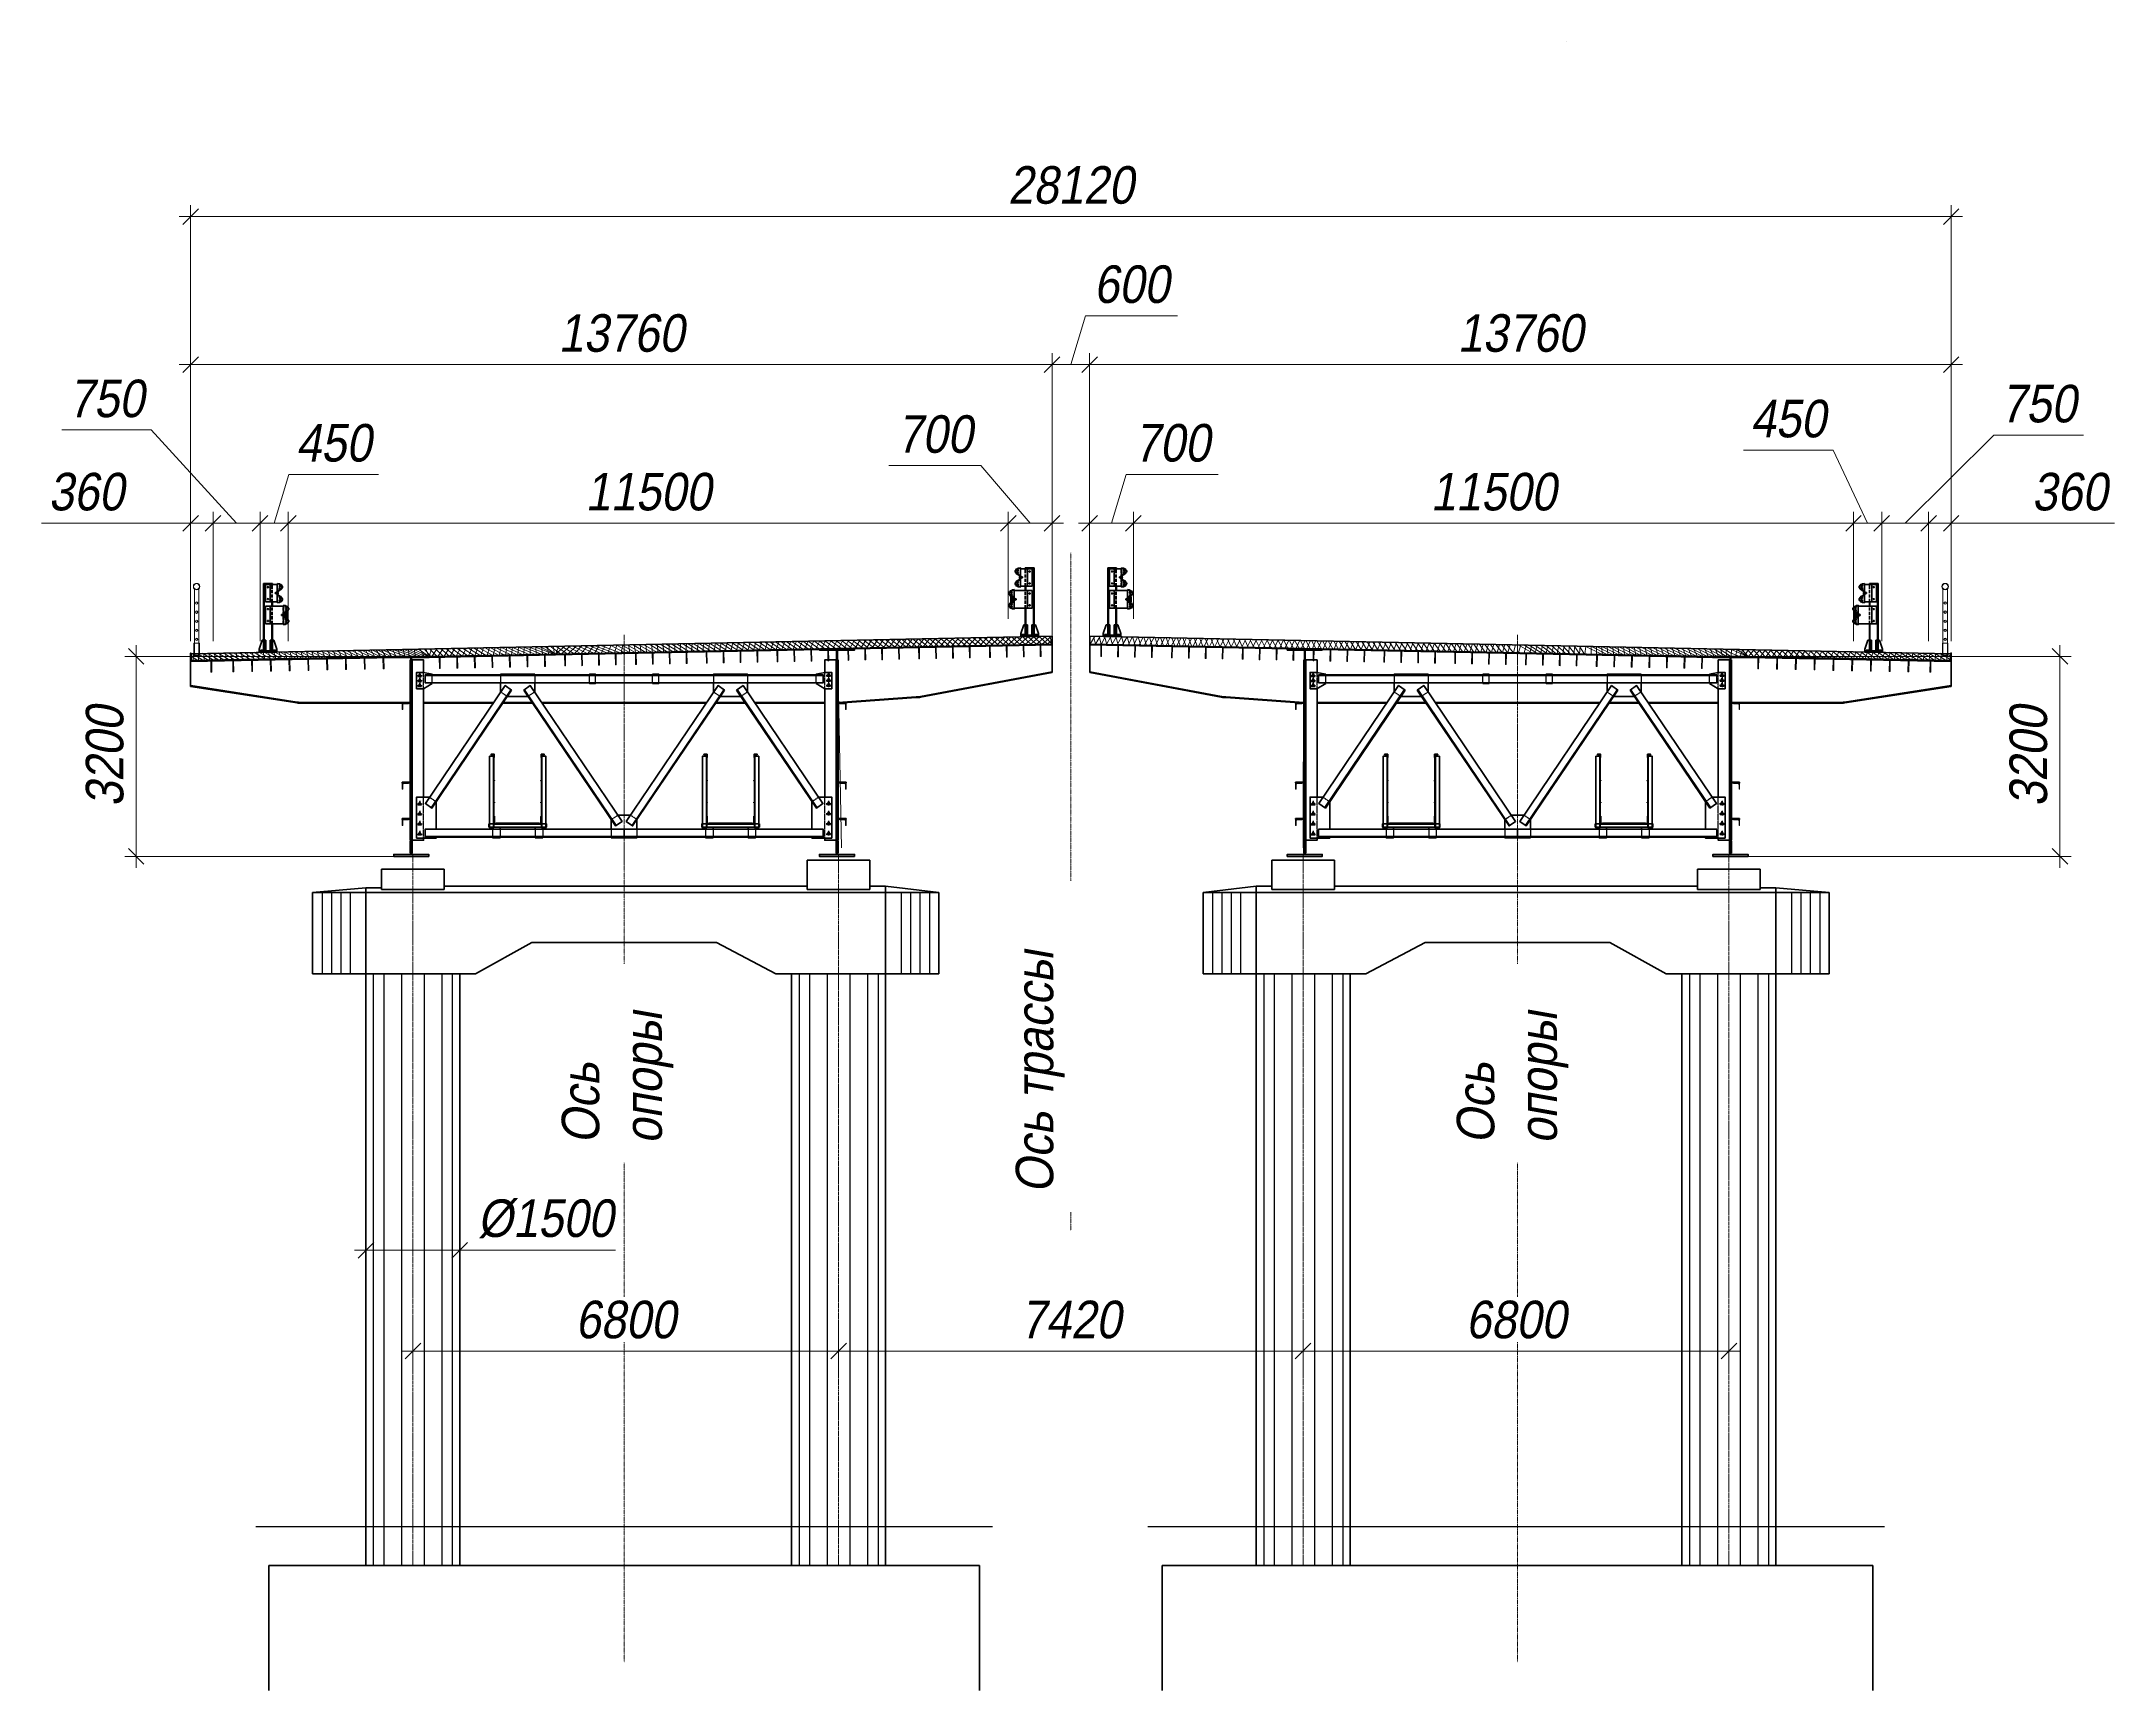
# Model space of a CAD drawing. Header units: millimetres. Extents: x 1864 to 10174863, y -4887456 to 5366151.
# Drawn here: x 9276698 to 9309809, y 321025 to 347367 of the extents above; entities that cross this region are included whole.
import ezdxf
from ezdxf.enums import TextEntityAlignment as Align

# ---------------------------------------------------------------- set-up
doc = ezdxf.new("R2018")
doc.units = ezdxf.units.MM
for name, pattern in [('CENTER', [50.8, 31.75, -6.35, 6.35, -6.35]), ('CONTI', [0]), ('DASHED', [7, 5, -2, 0])]:
    doc.linetypes.add(name, pattern=pattern)
doc.layers.add('C-GEOL-PATT', color=250, linetype='Continuous')
doc.layers.add('S-PATT', color=252, linetype='Continuous')
for name, color, linetype, lineweight in [('S-BALK', 150, 'Continuous', 40), ('S-BALK-NVEL', 11, 'DASHED', 40), ('S-BALK-PPRB', 80, 'Continuous', 40), ('S-BALK-PROR', 133, 'Continuous', 20), ('S-DRGO', 21, 'Continuous', 20), ('S-FASN', 221, 'Continuous', 40), ('S-GRID', 1, 'CENTER', 20), ('S-KREP', 30, 'Continuous', 25), ('S-METL-NVEL', 1, 'DASHED', 25), ('S-METL-TONK', 75, 'Continuous', 20), ('S-METL-TONK-NVEL', 14, 'DASHED', 20), ('S-MNST', 61, 'Continuous', 40), ('S-MOGR', 121, 'Continuous', 40), ('S-MOGR-NVEL', 1, 'DASHED', 25), ('S-OPOR', 2, 'Continuous', 40), ('S-POGR', 124, 'Continuous', 20), ('S-PSVZ', 211, 'Continuous', 40), ('S-SECT-PATT', 105, 'Continuous', 15), ('S-SMXD', 71, 'Continuous', 40), ('S-ZEML', 32, 'Земля1', 30), ('T-DIMS', 3, 'Continuous', 30), ('T-GRID', 52, 'CENTER', 15), ('T-SECT', 6, 'Continuous', 30)]:
    doc.layers.add(name, color=color, linetype=linetype, lineweight=lineweight)
doc.styles.get("Standard").update_dxf_attribs({"font": 'arial.ttf'})
doc.styles.add('TM', font='mipgost.shx', dxfattribs={"width": 0.9, "oblique": 10})
doc.linetypes.add('Земля1', pattern='A,24,[3,ltsnew.shx,S=6,R=0,X=-6,Y=-6],3,[3,ltsnew.shx,S=6,R=0,X=-6,Y=-6],3,[3,ltsnew.shx,S=6,R=0,X=-6,Y=-6],0', length=30)
doc.dimstyles.new('TM', dxfattribs={"dimscale": 0, "dimtxt": 3, "dimasz": 1.25, "dimexe": 0.9, "dimexo": 1, "dimgap": 1, "dimtad": 1, "dimdec": 0, "dimdsep": 46, "dimtxsty": 'TM', "dimblk1": 'OBLIQUE', "dimblk2": 'OBLIQUE', "dimsah": 1, "dimcen": 3, "dimdle": 0.9, "dimclrt": 7, "dimadec": 0, "dimazin": 0, "dimtfac": 1, "dimtdec": 0, "dimtmove": 1, "dimatfit": 2, "dimldrblk": 'NONE', "dimfxl": 1, "dimtfill": 1, "dimtolj": 1, "dimlwd": 15, "dimlwe": 15, "dimarcsym": 0})
pattern_1 = [(45, (1423168341.945, 502460449.72), (-44.19417, 44.19417), []), (135, (1423168341.945, 502460449.72), (-44.19417, -44.19417), [])]

# ---------------------------------------------------------------- blocks, each defined once
blk = doc.blocks.new('_OBLIQUE')
at = {"color": 0, "linetype": 'ByBlock', "lineweight": -2}
blk.add_line((0.5, 0.5), (-0.5, -0.5), dxfattribs=at)
blk = doc.blocks.new('*D674')
at = {"layer": 'Defpoints', "color": 0, "transparency": 16777216}
for p in [(9307200, 342206), (9293440, 337496), (9307200, 337586)]:
    blk.add_point(p, dxfattribs=at)
at = {"layer": 'T-DIMS', "color": 0, "lineweight": 15, "transparency": 16777216}
for p, q in [((9293440, 337696), (9293440, 342386)), ((9307200, 337786), (9307200, 342386))]:
    blk.add_line(p, q, dxfattribs=at)
at = {"layer": 'T-DIMS', "color": 0, "linetype": 'Continuous', "lineweight": 15, "transparency": 16777216}
blk.add_line((9293260, 342206), (9307380, 342206), dxfattribs=at)
at = {"layer": 'T-DIMS', "color": 0, "lineweight": 15, "transparency": 16777216, "xscale": 250, "yscale": 250, "zscale": 250, "rotation": 180}
blk.add_blockref('_OBLIQUE', (9293440, 342206), dxfattribs=at)
at = {"layer": 'T-DIMS', "color": 0, "lineweight": 15, "transparency": 16777216, "xscale": 250, "yscale": 250, "zscale": 250}
blk.add_blockref('_OBLIQUE', (9307200, 342206), dxfattribs=at)
at = {"layer": 'T-DIMS', "color": 7, "transparency": 16777216, "insert": (9300320, 342706), "char_height": 600, "attachment_point": 5, "style": 'TM', "bg_fill": 3, "box_fill_scale": 1.1, "bg_fill_color": 256, "bg_fill_true_color": 13158600, "bg_fill_transparency": 0}
blk.add_mtext('\\A1;13760', dxfattribs=at)
blk = doc.blocks.new('_None')
blk = doc.blocks.new('*D1025')
at = {"layer": 'Defpoints', "color": 0, "transparency": 16777216}
for p in [(9294140, 339672), (9293440, 337960), (9294140, 337946)]:
    blk.add_point(p, dxfattribs=at)
at = {"layer": 'T-DIMS', "color": 0, "linetype": 'Continuous', "lineweight": 15, "transparency": 16777216}
for p, q in [((9293790, 339672), (9294024, 340452)), ((9294024, 340452), (9295495, 340452)), ((9293260, 339672), (9294320, 339672))]:
    blk.add_line(p, q, dxfattribs=at)
at = {"layer": 'T-DIMS', "color": 0, "lineweight": 15, "transparency": 16777216}
for p, q in [((9293440, 338160), (9293440, 339852)), ((9294140, 338146), (9294140, 339852))]:
    blk.add_line(p, q, dxfattribs=at)
at = {"layer": 'T-DIMS', "color": 0, "lineweight": 15, "transparency": 16777216, "xscale": 250, "yscale": 250, "zscale": 250, "rotation": 180}
blk.add_blockref('_OBLIQUE', (9293440, 339672), dxfattribs=at)
at = {"layer": 'T-DIMS', "color": 0, "lineweight": 15, "transparency": 16777216, "xscale": 250, "yscale": 250, "zscale": 250}
blk.add_blockref('_OBLIQUE', (9294140, 339672), dxfattribs=at)
at = {"layer": 'T-DIMS', "color": 7, "transparency": 16777216, "insert": (9294759, 340952), "char_height": 600, "attachment_point": 5, "style": 'TM', "bg_fill": 3, "box_fill_scale": 1.1, "bg_fill_color": 256, "bg_fill_true_color": 13158600, "bg_fill_transparency": 0}
blk.add_mtext('\\A1;700', dxfattribs=at)
blk = doc.blocks.new('*D1026')
at = {"layer": 'Defpoints', "color": 0, "transparency": 16777216}
for p in [(9305640, 339672), (9294140, 337946), (9305640, 337586)]:
    blk.add_point(p, dxfattribs=at)
at = {"layer": 'T-DIMS', "color": 0, "lineweight": 15, "transparency": 16777216}
for p, q in [((9294140, 338146), (9294140, 339852)), ((9305640, 337786), (9305640, 339852))]:
    blk.add_line(p, q, dxfattribs=at)
at = {"layer": 'T-DIMS', "color": 0, "linetype": 'Continuous', "lineweight": 15, "transparency": 16777216}
blk.add_line((9293960, 339672), (9305820, 339672), dxfattribs=at)
at = {"layer": 'T-DIMS', "color": 0, "lineweight": 15, "transparency": 16777216, "xscale": 250, "yscale": 250, "zscale": 250, "rotation": 180}
blk.add_blockref('_OBLIQUE', (9294140, 339672), dxfattribs=at)
at = {"layer": 'T-DIMS', "color": 0, "lineweight": 15, "transparency": 16777216, "xscale": 250, "yscale": 250, "zscale": 250}
blk.add_blockref('_OBLIQUE', (9305640, 339672), dxfattribs=at)
at = {"layer": 'T-DIMS', "color": 7, "transparency": 16777216, "insert": (9299890, 340172), "char_height": 600, "attachment_point": 5, "style": 'TM', "bg_fill": 3, "box_fill_scale": 1.1, "bg_fill_color": 256, "bg_fill_true_color": 13158600, "bg_fill_transparency": 0}
blk.add_mtext('\\A1;11500', dxfattribs=at)
blk = doc.blocks.new('*D1027')
at = {"layer": 'Defpoints', "color": 0, "transparency": 16777216}
for p in [(9306090, 339672), (9305640, 337586), (9306090, 337586)]:
    blk.add_point(p, dxfattribs=at)
at = {"layer": 'T-DIMS', "color": 0, "linetype": 'Continuous', "lineweight": 15, "transparency": 16777216}
for p, q in [((9305313, 340839), (9303881, 340839)), ((9305865, 339672), (9305313, 340839)), ((9305460, 339672), (9306270, 339672))]:
    blk.add_line(p, q, dxfattribs=at)
at = {"layer": 'T-DIMS', "color": 0, "lineweight": 15, "transparency": 16777216}
for p, q in [((9305640, 337786), (9305640, 339852)), ((9306090, 337786), (9306090, 339852))]:
    blk.add_line(p, q, dxfattribs=at)
at = {"layer": 'T-DIMS', "color": 0, "lineweight": 15, "transparency": 16777216, "xscale": 250, "yscale": 250, "zscale": 250, "rotation": 180}
blk.add_blockref('_OBLIQUE', (9305640, 339672), dxfattribs=at)
at = {"layer": 'T-DIMS', "color": 0, "lineweight": 15, "transparency": 16777216, "xscale": 250, "yscale": 250, "zscale": 250}
blk.add_blockref('_OBLIQUE', (9306090, 339672), dxfattribs=at)
at = {"layer": 'T-DIMS', "color": 7, "transparency": 16777216, "insert": (9304597, 341339), "char_height": 600, "attachment_point": 5, "style": 'TM', "bg_fill": 3, "box_fill_scale": 1.1, "bg_fill_color": 256, "bg_fill_true_color": 13158600, "bg_fill_transparency": 0}
blk.add_mtext('\\A1;450', dxfattribs=at)
blk = doc.blocks.new('*D1028')
at = {"layer": 'Defpoints', "color": 0, "transparency": 16777216}
for p in [(9306840, 339672), (9306090, 337586), (9306840, 337586)]:
    blk.add_point(p, dxfattribs=at)
at = {"layer": 'T-DIMS', "color": 0, "linetype": 'Continuous', "lineweight": 15, "transparency": 16777216}
for p, q in [((9306465, 339672), (9307882, 341078)), ((9307882, 341078), (9309314, 341078)), ((9305910, 339672), (9307020, 339672))]:
    blk.add_line(p, q, dxfattribs=at)
at = {"layer": 'T-DIMS', "color": 0, "lineweight": 15, "transparency": 16777216}
for p, q in [((9306090, 337786), (9306090, 339852)), ((9306840, 337786), (9306840, 339852))]:
    blk.add_line(p, q, dxfattribs=at)
at = {"layer": 'T-DIMS', "color": 0, "lineweight": 15, "transparency": 16777216, "xscale": 250, "yscale": 250, "zscale": 250, "rotation": 180}
blk.add_blockref('_OBLIQUE', (9306090, 339672), dxfattribs=at)
at = {"layer": 'T-DIMS', "color": 0, "lineweight": 15, "transparency": 16777216, "xscale": 250, "yscale": 250, "zscale": 250}
blk.add_blockref('_OBLIQUE', (9306840, 339672), dxfattribs=at)
at = {"layer": 'T-DIMS', "color": 7, "transparency": 16777216, "insert": (9308598, 341578), "char_height": 600, "attachment_point": 5, "style": 'TM', "bg_fill": 3, "box_fill_scale": 1.1, "bg_fill_color": 256, "bg_fill_true_color": 13158600, "bg_fill_transparency": 0}
blk.add_mtext('\\A1;750', dxfattribs=at)
blk = doc.blocks.new('*D1029')
at = {"layer": 'Defpoints', "color": 0, "transparency": 16777216}
for p in [(9307200, 339672), (9306840, 337586), (9307200, 337586)]:
    blk.add_point(p, dxfattribs=at)
at = {"layer": 'T-DIMS', "color": 0, "lineweight": 15, "transparency": 16777216}
for p, q in [((9306840, 337786), (9306840, 339852)), ((9307200, 337786), (9307200, 339852))]:
    blk.add_line(p, q, dxfattribs=at)
at = {"layer": 'T-DIMS', "color": 0, "linetype": 'Continuous', "lineweight": 15, "transparency": 16777216}
for p, q in [((9306840, 339672), (9306590, 339672)), ((9306840, 339672), (9307200, 339672)), ((9306840, 339672), (9307200, 339672)), ((9307200, 339672), (9307450, 339672)), ((9309809, 339672), (9307200, 339672))]:
    blk.add_line(p, q, dxfattribs=at)
at = {"layer": 'T-DIMS', "color": 0, "lineweight": 15, "transparency": 16777216, "xscale": 250, "yscale": 250, "zscale": 250}
blk.add_blockref('_OBLIQUE', (9306840, 339672), dxfattribs=at)
at = {"layer": 'T-DIMS', "color": 0, "lineweight": 15, "transparency": 16777216, "xscale": 250, "yscale": 250, "zscale": 250, "rotation": 180}
blk.add_blockref('_OBLIQUE', (9307200, 339672), dxfattribs=at)
at = {"layer": 'T-DIMS', "color": 7, "transparency": 16777216, "insert": (9309093, 340172), "char_height": 600, "attachment_point": 5, "style": 'TM', "bg_fill": 3, "box_fill_scale": 1.1, "bg_fill_color": 256, "bg_fill_true_color": 13158600, "bg_fill_transparency": 0}
blk.add_mtext('\\A1;360', dxfattribs=at)
blk = doc.blocks.new('*D675')
at = {"layer": 'Defpoints', "color": 0, "transparency": 16777216}
for p in [(9279080, 342206), (9279080, 337586), (9292840, 337496)]:
    blk.add_point(p, dxfattribs=at)
at = {"layer": 'T-DIMS', "color": 0, "lineweight": 15, "transparency": 16777216}
for p, q in [((9279080, 337786), (9279080, 342386)), ((9292840, 337696), (9292840, 342386))]:
    blk.add_line(p, q, dxfattribs=at)
at = {"layer": 'T-DIMS', "color": 0, "linetype": 'Continuous', "lineweight": 15, "transparency": 16777216}
blk.add_line((9293020, 342206), (9278900, 342206), dxfattribs=at)
at = {"layer": 'T-DIMS', "color": 0, "lineweight": 15, "transparency": 16777216, "xscale": 250, "yscale": 250, "zscale": 250, "rotation": 180}
blk.add_blockref('_OBLIQUE', (9279080, 342206), dxfattribs=at)
at = {"layer": 'T-DIMS', "color": 0, "lineweight": 15, "transparency": 16777216, "xscale": 250, "yscale": 250, "zscale": 250}
blk.add_blockref('_OBLIQUE', (9292840, 342206), dxfattribs=at)
at = {"layer": 'T-DIMS', "color": 7, "transparency": 16777216, "insert": (9285960, 342706), "char_height": 600, "attachment_point": 5, "style": 'TM', "bg_fill": 3, "box_fill_scale": 1.1, "bg_fill_color": 256, "bg_fill_true_color": 13158600, "bg_fill_transparency": 0}
blk.add_mtext('\\A1;13760', dxfattribs=at)
blk = doc.blocks.new('*D1030')
at = {"layer": 'Defpoints', "color": 0, "transparency": 16777216}
for p in [(9292140, 339672), (9292140, 337946), (9292840, 337960)]:
    blk.add_point(p, dxfattribs=at)
at = {"layer": 'T-DIMS', "color": 0, "linetype": 'Continuous', "lineweight": 15, "transparency": 16777216}
for p, q in [((9291703, 340592), (9290232, 340592)), ((9292490, 339672), (9291703, 340592)), ((9293020, 339672), (9291960, 339672))]:
    blk.add_line(p, q, dxfattribs=at)
at = {"layer": 'T-DIMS', "color": 0, "lineweight": 15, "transparency": 16777216}
for p, q in [((9292140, 338146), (9292140, 339852)), ((9292840, 338160), (9292840, 339852))]:
    blk.add_line(p, q, dxfattribs=at)
at = {"layer": 'T-DIMS', "color": 0, "lineweight": 15, "transparency": 16777216, "xscale": 250, "yscale": 250, "zscale": 250, "rotation": 180}
blk.add_blockref('_OBLIQUE', (9292140, 339672), dxfattribs=at)
at = {"layer": 'T-DIMS', "color": 0, "lineweight": 15, "transparency": 16777216, "xscale": 250, "yscale": 250, "zscale": 250}
blk.add_blockref('_OBLIQUE', (9292840, 339672), dxfattribs=at)
at = {"layer": 'T-DIMS', "color": 7, "transparency": 16777216, "insert": (9290968, 341092), "char_height": 600, "attachment_point": 5, "style": 'TM', "bg_fill": 3, "box_fill_scale": 1.1, "bg_fill_color": 256, "bg_fill_true_color": 13158600, "bg_fill_transparency": 0}
blk.add_mtext('\\A1;700', dxfattribs=at)
blk = doc.blocks.new('*D1031')
at = {"layer": 'Defpoints', "color": 0, "transparency": 16777216}
for p in [(9280640, 339672), (9292140, 337946), (9280640, 337586)]:
    blk.add_point(p, dxfattribs=at)
at = {"layer": 'T-DIMS', "color": 0, "lineweight": 15, "transparency": 16777216}
for p, q in [((9280640, 337786), (9280640, 339852)), ((9292140, 338146), (9292140, 339852))]:
    blk.add_line(p, q, dxfattribs=at)
at = {"layer": 'T-DIMS', "color": 0, "linetype": 'Continuous', "lineweight": 15, "transparency": 16777216}
blk.add_line((9292320, 339672), (9280460, 339672), dxfattribs=at)
at = {"layer": 'T-DIMS', "color": 0, "lineweight": 15, "transparency": 16777216, "xscale": 250, "yscale": 250, "zscale": 250, "rotation": 180}
blk.add_blockref('_OBLIQUE', (9280640, 339672), dxfattribs=at)
at = {"layer": 'T-DIMS', "color": 0, "lineweight": 15, "transparency": 16777216, "xscale": 250, "yscale": 250, "zscale": 250}
blk.add_blockref('_OBLIQUE', (9292140, 339672), dxfattribs=at)
at = {"layer": 'T-DIMS', "color": 7, "transparency": 16777216, "insert": (9286390, 340172), "char_height": 600, "attachment_point": 5, "style": 'TM', "bg_fill": 3, "box_fill_scale": 1.1, "bg_fill_color": 256, "bg_fill_true_color": 13158600, "bg_fill_transparency": 0}
blk.add_mtext('\\A1;11500', dxfattribs=at)
blk = doc.blocks.new('*D1032')
at = {"layer": 'Defpoints', "color": 0, "transparency": 16777216}
for p in [(9280190, 339672), (9280190, 337586), (9280640, 337586)]:
    blk.add_point(p, dxfattribs=at)
at = {"layer": 'T-DIMS', "color": 0, "linetype": 'Continuous', "lineweight": 15, "transparency": 16777216}
for p, q in [((9280415, 339672), (9280649, 340452)), ((9280649, 340452), (9282081, 340452)), ((9280820, 339672), (9280010, 339672))]:
    blk.add_line(p, q, dxfattribs=at)
at = {"layer": 'T-DIMS', "color": 0, "lineweight": 15, "transparency": 16777216}
for p, q in [((9280190, 337786), (9280190, 339852)), ((9280640, 337786), (9280640, 339852))]:
    blk.add_line(p, q, dxfattribs=at)
at = {"layer": 'T-DIMS', "color": 0, "lineweight": 15, "transparency": 16777216, "xscale": 250, "yscale": 250, "zscale": 250, "rotation": 180}
blk.add_blockref('_OBLIQUE', (9280190, 339672), dxfattribs=at)
at = {"layer": 'T-DIMS', "color": 0, "lineweight": 15, "transparency": 16777216, "xscale": 250, "yscale": 250, "zscale": 250}
blk.add_blockref('_OBLIQUE', (9280640, 339672), dxfattribs=at)
at = {"layer": 'T-DIMS', "color": 7, "transparency": 16777216, "insert": (9281365, 340952), "char_height": 600, "attachment_point": 5, "style": 'TM', "bg_fill": 3, "box_fill_scale": 1.1, "bg_fill_color": 256, "bg_fill_true_color": 13158600, "bg_fill_transparency": 0}
blk.add_mtext('\\A1;450', dxfattribs=at)
blk = doc.blocks.new('*D1033')
at = {"layer": 'Defpoints', "color": 0, "transparency": 16777216}
for p in [(9279440, 339672), (9279440, 337586), (9280190, 337586)]:
    blk.add_point(p, dxfattribs=at)
at = {"layer": 'T-DIMS', "color": 0, "linetype": 'Continuous', "lineweight": 15, "transparency": 16777216}
for p, q in [((9278453, 341161), (9277022, 341161)), ((9279815, 339672), (9278453, 341161)), ((9280370, 339672), (9279260, 339672))]:
    blk.add_line(p, q, dxfattribs=at)
at = {"layer": 'T-DIMS', "color": 0, "lineweight": 15, "transparency": 16777216}
for p, q in [((9279440, 337786), (9279440, 339852)), ((9280190, 337786), (9280190, 339852))]:
    blk.add_line(p, q, dxfattribs=at)
at = {"layer": 'T-DIMS', "color": 0, "lineweight": 15, "transparency": 16777216, "xscale": 250, "yscale": 250, "zscale": 250, "rotation": 180}
blk.add_blockref('_OBLIQUE', (9279440, 339672), dxfattribs=at)
at = {"layer": 'T-DIMS', "color": 0, "lineweight": 15, "transparency": 16777216, "xscale": 250, "yscale": 250, "zscale": 250}
blk.add_blockref('_OBLIQUE', (9280190, 339672), dxfattribs=at)
at = {"layer": 'T-DIMS', "color": 7, "transparency": 16777216, "insert": (9277737, 341661), "char_height": 600, "attachment_point": 5, "style": 'TM', "bg_fill": 3, "box_fill_scale": 1.1, "bg_fill_color": 256, "bg_fill_true_color": 13158600, "bg_fill_transparency": 0}
blk.add_mtext('\\A1;750', dxfattribs=at)
blk = doc.blocks.new('*D1034')
at = {"layer": 'Defpoints', "color": 0, "transparency": 16777216}
for p in [(9279080, 339672), (9279080, 337586), (9279440, 337586)]:
    blk.add_point(p, dxfattribs=at)
at = {"layer": 'T-DIMS', "color": 0, "lineweight": 15, "transparency": 16777216}
for p, q in [((9279080, 337786), (9279080, 339852)), ((9279440, 337786), (9279440, 339852))]:
    blk.add_line(p, q, dxfattribs=at)
at = {"layer": 'T-DIMS', "color": 0, "linetype": 'Continuous', "lineweight": 15, "transparency": 16777216}
for p, q in [((9276698, 339672), (9279080, 339672)), ((9279080, 339672), (9278830, 339672)), ((9279440, 339672), (9279080, 339672)), ((9279440, 339672), (9279080, 339672)), ((9279440, 339672), (9279690, 339672))]:
    blk.add_line(p, q, dxfattribs=at)
at = {"layer": 'T-DIMS', "color": 0, "lineweight": 15, "transparency": 16777216, "xscale": 250, "yscale": 250, "zscale": 250}
blk.add_blockref('_OBLIQUE', (9279080, 339672), dxfattribs=at)
at = {"layer": 'T-DIMS', "color": 0, "lineweight": 15, "transparency": 16777216, "xscale": 250, "yscale": 250, "zscale": 250, "rotation": 180}
blk.add_blockref('_OBLIQUE', (9279440, 339672), dxfattribs=at)
at = {"layer": 'T-DIMS', "color": 7, "transparency": 16777216, "insert": (9277414, 340172), "char_height": 600, "attachment_point": 5, "style": 'TM', "bg_fill": 3, "box_fill_scale": 1.1, "bg_fill_color": 256, "bg_fill_true_color": 13158600, "bg_fill_transparency": 0}
blk.add_mtext('\\A1;360', dxfattribs=at)
blk = doc.blocks.new('*D676')
at = {"layer": 'Defpoints', "color": 0, "transparency": 16777216}
for p in [(9293440, 342206), (9292840, 341380), (9293440, 341380)]:
    blk.add_point(p, dxfattribs=at)
at = {"layer": 'T-DIMS', "color": 0, "linetype": 'Continuous', "lineweight": 15, "transparency": 16777216}
for p, q in [((9293140, 342206), (9293374, 342986)), ((9293374, 342986), (9294845, 342986)), ((9292660, 342206), (9293620, 342206))]:
    blk.add_line(p, q, dxfattribs=at)
at = {"layer": 'T-DIMS', "color": 0, "lineweight": 15, "transparency": 16777216}
for p, q in [((9292840, 341580), (9292840, 342386)), ((9293440, 341580), (9293440, 342386))]:
    blk.add_line(p, q, dxfattribs=at)
at = {"layer": 'T-DIMS', "color": 0, "lineweight": 15, "transparency": 16777216, "xscale": 250, "yscale": 250, "zscale": 250, "rotation": 180}
blk.add_blockref('_OBLIQUE', (9292840, 342206), dxfattribs=at)
at = {"layer": 'T-DIMS', "color": 0, "lineweight": 15, "transparency": 16777216, "xscale": 250, "yscale": 250, "zscale": 250}
blk.add_blockref('_OBLIQUE', (9293440, 342206), dxfattribs=at)
at = {"layer": 'T-DIMS', "color": 7, "transparency": 16777216, "insert": (9294109, 343486), "char_height": 600, "attachment_point": 5, "style": 'TM', "bg_fill": 3, "box_fill_scale": 1.1, "bg_fill_color": 256, "bg_fill_true_color": 13158600, "bg_fill_transparency": 0}
blk.add_mtext('\\A1;600', dxfattribs=at)
blk = doc.blocks.new('*D677')
at = {"layer": 'Defpoints', "color": 0, "transparency": 16777216}
for p in [(9307200, 344571), (9307200, 338089), (9279080, 337836)]:
    blk.add_point(p, dxfattribs=at)
at = {"layer": 'T-DIMS', "color": 0, "lineweight": 15, "transparency": 16777216}
for p, q in [((9279080, 338036), (9279080, 344751)), ((9307200, 338289), (9307200, 344751))]:
    blk.add_line(p, q, dxfattribs=at)
at = {"layer": 'T-DIMS', "color": 0, "linetype": 'Continuous', "lineweight": 15, "transparency": 16777216}
blk.add_line((9278900, 344571), (9307380, 344571), dxfattribs=at)
at = {"layer": 'T-DIMS', "color": 0, "lineweight": 15, "transparency": 16777216, "xscale": 250, "yscale": 250, "zscale": 250, "rotation": 180}
blk.add_blockref('_OBLIQUE', (9279080, 344571), dxfattribs=at)
at = {"layer": 'T-DIMS', "color": 0, "lineweight": 15, "transparency": 16777216, "xscale": 250, "yscale": 250, "zscale": 250}
blk.add_blockref('_OBLIQUE', (9307200, 344571), dxfattribs=at)
at = {"layer": 'T-DIMS', "color": 7, "transparency": 16777216, "insert": (9293140, 345071), "char_height": 600, "attachment_point": 5, "style": 'TM', "bg_fill": 3, "box_fill_scale": 1.1, "bg_fill_color": 256, "bg_fill_true_color": 13158600, "bg_fill_transparency": 0}
blk.add_mtext('\\A1;28120', dxfattribs=at)
blk = doc.blocks.new('*D692')
at = {"layer": 'Defpoints', "color": 0, "transparency": 16777216}
for p in [(9289430, 327044), (9296850, 327044), (9296850, 326448)]:
    blk.add_point(p, dxfattribs=at)
at = {"layer": 'T-DIMS', "color": 0, "lineweight": 15, "transparency": 16777216}
for p, q in [((9289430, 326844), (9289430, 326268)), ((9296850, 326844), (9296850, 326268))]:
    blk.add_line(p, q, dxfattribs=at)
at = {"layer": 'T-DIMS', "color": 0, "linetype": 'Continuous', "lineweight": 15, "transparency": 16777216}
blk.add_line((9289250, 326448), (9297030, 326448), dxfattribs=at)
at = {"layer": 'T-DIMS', "color": 0, "lineweight": 15, "transparency": 16777216, "xscale": 250, "yscale": 250, "zscale": 250, "rotation": 180}
blk.add_blockref('_OBLIQUE', (9289430, 326448), dxfattribs=at)
at = {"layer": 'T-DIMS', "color": 0, "lineweight": 15, "transparency": 16777216, "xscale": 250, "yscale": 250, "zscale": 250}
blk.add_blockref('_OBLIQUE', (9296850, 326448), dxfattribs=at)
at = {"layer": 'T-DIMS', "color": 7, "transparency": 16777216, "insert": (9293140, 326948), "char_height": 600, "attachment_point": 5, "style": 'TM', "bg_fill": 3, "box_fill_scale": 1.1, "bg_fill_color": 256, "bg_fill_true_color": 13158600, "bg_fill_transparency": 0}
blk.add_mtext('\\A1;7420', dxfattribs=at)
blk = doc.blocks.new('*D693')
at = {"layer": 'Defpoints', "color": 0, "transparency": 16777216}
for p in [(9296850, 327044), (9303650, 327044), (9303650, 326448)]:
    blk.add_point(p, dxfattribs=at)
at = {"layer": 'T-DIMS', "color": 0, "lineweight": 15, "transparency": 16777216}
for p, q in [((9296850, 326844), (9296850, 326268)), ((9303650, 326844), (9303650, 326268))]:
    blk.add_line(p, q, dxfattribs=at)
at = {"layer": 'T-DIMS', "color": 0, "linetype": 'Continuous', "lineweight": 15, "transparency": 16777216}
blk.add_line((9296670, 326448), (9303830, 326448), dxfattribs=at)
at = {"layer": 'T-DIMS', "color": 0, "lineweight": 15, "transparency": 16777216, "xscale": 250, "yscale": 250, "zscale": 250, "rotation": 180}
blk.add_blockref('_OBLIQUE', (9296850, 326448), dxfattribs=at)
at = {"layer": 'T-DIMS', "color": 0, "lineweight": 15, "transparency": 16777216, "xscale": 250, "yscale": 250, "zscale": 250}
blk.add_blockref('_OBLIQUE', (9303650, 326448), dxfattribs=at)
at = {"layer": 'T-DIMS', "color": 7, "transparency": 16777216, "insert": (9300250, 326948), "char_height": 600, "attachment_point": 5, "style": 'TM', "bg_fill": 3, "box_fill_scale": 1.1, "bg_fill_color": 256, "bg_fill_true_color": 13158600, "bg_fill_transparency": 0}
blk.add_mtext('\\A1;6800', dxfattribs=at)
blk = doc.blocks.new('*D679')
at = {"layer": 'Defpoints', "color": 0, "transparency": 16777216}
for p in [(9282630, 327044), (9289430, 327044), (9289430, 326448)]:
    blk.add_point(p, dxfattribs=at)
at = {"layer": 'T-DIMS', "color": 0, "lineweight": 15, "transparency": 16777216}
for p, q in [((9282630, 326844), (9282630, 326268)), ((9289430, 326844), (9289430, 326268))]:
    blk.add_line(p, q, dxfattribs=at)
at = {"layer": 'T-DIMS', "color": 0, "linetype": 'Continuous', "lineweight": 15, "transparency": 16777216}
blk.add_line((9282450, 326448), (9289610, 326448), dxfattribs=at)
at = {"layer": 'T-DIMS', "color": 0, "lineweight": 15, "transparency": 16777216, "xscale": 250, "yscale": 250, "zscale": 250, "rotation": 180}
blk.add_blockref('_OBLIQUE', (9282630, 326448), dxfattribs=at)
at = {"layer": 'T-DIMS', "color": 0, "lineweight": 15, "transparency": 16777216, "xscale": 250, "yscale": 250, "zscale": 250}
blk.add_blockref('_OBLIQUE', (9289430, 326448), dxfattribs=at)
at = {"layer": 'T-DIMS', "color": 7, "transparency": 16777216, "insert": (9286030, 326948), "char_height": 600, "attachment_point": 5, "style": 'TM', "bg_fill": 3, "box_fill_scale": 1.1, "bg_fill_color": 256, "bg_fill_true_color": 13158600, "bg_fill_transparency": 0}
blk.add_mtext('\\A1;6800', dxfattribs=at)
blk = doc.blocks.new('FF1046500_1k1')
blk.add_lwpolyline([(80, 4.3), (80, 0), (0, 0), (0, 125), (4.3, 125, -0.4142136), (8, 121.3), (8, 19, 0.4142136), (19, 8), (76.3, 8, -0.4142136)], format="xyb", close=True)
blk = doc.blocks.new('EF920500_1k1')
blk.add_lwpolyline([(5, 10.5, 0.4142136), (10.5, 5), (48.2, 5, -0.4142136), (50, 3.2), (50, 0), (0, 0), (0, 50), (3.2, 50, -0.4142136), (5, 48.2)], format="xyb", close=True)
blk = doc.blocks.new('ПП1 (в пролете)')
at = {"layer": 'S-BALK'}
for p, q in [((8, 746), (2018, 786)), ((8, 732), (2018, 772)), ((8, 732), (8, 746)), ((2018, 772), (2018, 786))]:
    blk.add_line(p, q, dxfattribs=at)
at = {"layer": 'S-BALK-PROR'}
for points in [[(170, 555), (184, 555), (180, 735), (166, 735)], [(450, 561), (464, 561), (460, 741), (446, 741)], [(730, 566), (744, 567), (740, 747), (726, 746)], [(1010, 572), (1024, 572), (1020, 752), (1006, 752)], [(1290, 578), (1304, 578), (1300, 758), (1286, 758)], [(1570, 583), (1584, 583), (1580, 763), (1566, 763)], [(1850, 589), (1864, 589), (1860, 769), (1846, 769)]]:
    blk.add_lwpolyline(points, close=True, dxfattribs=at)
blk = doc.blocks.new('EF948500_1k1')
blk.add_lwpolyline([(22, 10), (96, 10, -0.414214), (100, 6), (100, 0), (0, 0), (0, 100), (6, 100, -0.414214), (10, 96), (10, 22, 0.414214)], format="xyb", close=True)
blk = doc.blocks.new('Б4 (в пролете)')
at = {"layer": 'S-BALK'}
for points in [[(-280, 3196), (280, 3196), (280, 3180), (-280, 3180)], [(-6, 32), (6, 32), (6, 3180), (-6, 3180)], [(-280, 0), (280, 0), (280, 32), (-280, 32)]]:
    blk.add_lwpolyline(points, close=True, dxfattribs=at)
at = {"layer": 'S-BALK-PPRB'}
for points in [[(196, 2940), (196, 3140), (16, 3140), (16, 260), (196, 260), (196, 295)], [(196, 950), (196, 2680)]]:
    blk.add_lwpolyline(points, dxfattribs=at)
for points in [[(-146, 2460), (-16, 2460), (-16, 2448), (-146, 2448)], [(-146, 1186), (-16, 1186), (-16, 1174), (-146, 1174)], [(-146, 606), (-16, 606), (-16, 594), (-146, 594)]]:
    blk.add_lwpolyline(points, close=True, dxfattribs=at)
at = {"layer": 'S-MNST'}
for points in [[(-16, 3140), (-6, 3140), (-6, 260), (-16, 260)], [(16, 3140), (6, 3140), (6, 260), (16, 260)], [(-6, 245), (-16, 245), (-16, 55), (-6, 55)], [(6, 245), (16, 245), (16, 55), (6, 55)]]:
    blk.add_lwpolyline(points, close=True, dxfattribs=at)
at = {"layer": 'S-METL-TONK', "xscale": -1, "rotation": 180}
for p in [(-146, 2448), (-146, 1174), (-146, 594)]:
    blk.add_blockref('EF948500_1k1', p, dxfattribs=at)
blk = doc.blocks.new('FA10463180_1k1')
blk.add_lwpolyline([(0, 0), (3180, 0), (3180, 125), (0, 125)], close=True)
blk.add_lwpolyline([(0, 8), (3180, 8)])
blk = doc.blocks.new('*U666')
at = {"layer": 'S-KREP'}
for p, q in [((-1.9, 0), (1.9, 0)), ((0, 2.5), (0, -1.3))]:
    blk.add_line(p, q, dxfattribs=at)
blk.add_lwpolyline([(1.5, -0.7), (0, 1.9), (-1.5, -0.7)], close=True, dxfattribs=at)
blk = doc.blocks.new('1253')
at = {"layer": 'S-MOGR', "ltscale": 10}
for p, q in [((70, 1100), (-70, 1100)), ((-70, 1100), (-70, 20)), ((-60, 20), (-60, 1100)), ((148, 1084), (-42, 1084)), ((-42, 1084), (-42, 804)), ((33, 1084), (33, 804)), ((60, 1084), (60, 1100)), ((70, 1084), (70, 1100)), ((148, 804), (148, 1084)), ((149, 1096), (150, 1100)), ((175, 1091), (149, 1096)), ((175, 1091), (149, 1096)), ((149, 1096), (149, 1092)), ((149, 1092), (174, 1087)), ((150, 1100), (176, 1095)), ((221, 1032), (158, 978)), ((161, 975), (224, 1029)), ((177, 1086), (221, 1052)), ((223, 1056), (180, 1089)), ((223, 1056), (180, 1089)), ((182, 1092), (226, 1059)), ((225, 1045), (225, 1039)), ((229, 1039), (229, 1045)), ((229, 1039), (229, 1045)), ((233, 1045), (233, 1039)), ((-42, 804), (148, 804)), ((248, 734), (-42, 734)), ((-42, 734), (-42, 454)), ((33, 734), (33, 454)), ((60, 734), (60, 804)), ((70, 734), (70, 804)), ((144, 954), (156, 954)), ((144, 934), (156, 934)), ((148, 958), (148, 930)), ((174, 801), (149, 796)), ((149, 792), (175, 797)), ((149, 796), (149, 792)), ((152, 930), (152, 958)), ((152, 930), (152, 958)), ((156, 958), (156, 930)), ((158, 910), (221, 856)), ((224, 859), (161, 913)), ((221, 836), (177, 802)), ((180, 799), (223, 832)), ((180, 799), (223, 832)), ((226, 829), (182, 796)), ((225, 849), (225, 843)), ((229, 843), (229, 849)), ((229, 843), (229, 849)), ((233, 849), (233, 843)), ((248, 454), (248, 734)), ((249, 746), (250, 750)), ((275, 741), (249, 746)), ((275, 741), (249, 746)), ((249, 746), (249, 742)), ((249, 742), (274, 737)), ((250, 750), (276, 745)), ((321, 682), (258, 628)), ((261, 625), (324, 679)), ((277, 736), (321, 702)), ((323, 706), (280, 739)), ((323, 706), (280, 739)), ((282, 742), (326, 709)), ((325, 695), (325, 689)), ((329, 689), (329, 695)), ((329, 689), (329, 695)), ((333, 695), (333, 689)), ((-42, 454), (248, 454)), ((60, 20), (60, 454)), ((70, 454), (70, 190)), ((248, 608), (248, 580)), ((248, 604), (256, 604)), ((248, 584), (256, 584)), ((274, 451), (249, 446)), ((249, 442), (275, 447)), ((249, 446), (249, 442)), ((252, 580), (252, 608)), ((252, 580), (252, 608)), ((256, 608), (256, 580)), ((258, 560), (321, 506)), ((324, 509), (261, 563)), ((324, 509), (261, 563)), ((263, 566), (326, 513)), ((321, 486), (277, 452)), ((280, 449), (323, 482)), ((280, 449), (323, 482)), ((326, 479), (282, 446)), ((325, 499), (325, 493)), ((329, 493), (329, 499)), ((329, 493), (329, 499)), ((333, 499), (333, 493)), ((-94, 190), (-140, 50)), ((-140, 50), (-140, 20)), ((140, 20), (-140, 20)), ((-140, 20), (-140, 0)), ((-140, 20), (-80, 20)), ((140, 0), (-140, 0)), ((-70, 190), (-94, 190)), ((-70, 20), (-70, 190)), ((-45, 50), (-45, 190)), ((-45, 190), (-35, 190)), ((-35, 50), (-45, 50)), ((-45, 20), (-45, 50)), ((-45, 50), (-35, 50)), ((-35, 20), (-45, 20)), ((-35, 190), (-35, 20)), ((35, 50), (35, 190)), ((35, 190), (45, 190)), ((45, 50), (35, 50)), ((35, 20), (35, 50)), ((35, 50), (45, 50)), ((45, 20), (35, 20)), ((45, 190), (45, 20)), ((70, 190), (94, 190)), ((70, 20), (70, 190)), ((94, 190), (140, 50)), ((140, 50), (140, 20)), ((140, 0), (140, 20))]:
    blk.add_line(p, q, dxfattribs=at)
at = {"layer": 'S-MOGR', "lineweight": 40, "ltscale": 10}
for p, q in [((161, 975), (224, 1029)), ((226, 1025), (163, 972)), ((149, 792), (175, 797)), ((150, 788), (149, 792)), ((176, 793), (150, 788)), ((224, 859), (161, 913)), ((163, 916), (226, 863)), ((261, 625), (324, 679)), ((326, 675), (263, 622)), ((249, 442), (275, 447)), ((250, 438), (249, 442)), ((276, 443), (250, 438))]:
    blk.add_line(p, q, dxfattribs=at)
at = {"layer": 'S-MOGR'}
for p, q in [((178, 1025), (191, 1035)), ((178, 1025), (179, 1026)), ((182, 1020), (178, 1025)), ((183, 1061), (179, 1057)), ((179, 1057), (180, 1055)), ((179, 1057), (192, 1047)), ((179, 1026), (189, 1035)), ((179, 1025), (183, 1020)), ((180, 1066), (187, 1075)), ((180, 1056), (184, 1061)), ((180, 1055), (191, 1047)), ((180, 1015), (187, 1007)), ((196, 1031), (181, 1019)), ((197, 1051), (182, 1063)), ((209, 1001), (184, 1030)), ((209, 1082), (185, 1051)), ((192, 1011), (185, 1019)), ((192, 1071), (186, 1062)), ((191, 1035), (189, 1035)), ((191, 1087), (190, 1086)), ((190, 1086), (218, 1065)), ((190, 1034), (194, 1029)), ((191, 1087), (219, 1066)), ((191, 1074), (206, 1062)), ((191, 1047), (195, 1052)), ((192, 1047), (191, 1047)), ((195, 1030), (191, 1035)), ((191, 1007), (206, 1020)), ((191, 995), (217, 1018)), ((191, 995), (218, 1017)), ((191, 995), (191, 995)), ((196, 1052), (192, 1047)), ((202, 1019), (195, 1028)), ((202, 1063), (196, 1054)), ((207, 1024), (200, 1032)), ((208, 1059), (201, 1050)), ((218, 1017), (217, 1018)), ((219, 1066), (218, 1065)), ((117, 952), (116, 951)), ((116, 951), (116, 937)), ((116, 951), (128, 951)), ((164, 944), (116, 944)), ((117, 936), (116, 937)), ((116, 937), (128, 937)), ((128, 952), (117, 952)), ((117, 952), (117, 936)), ((128, 936), (117, 936)), ((128, 934), (128, 954)), ((130, 957), (141, 957)), ((141, 951), (130, 951)), ((141, 937), (130, 937)), ((141, 931), (130, 931)), ((143, 954), (143, 934)), ((156, 962), (156, 927)), ((157, 962), (156, 962)), ((157, 927), (156, 927)), ((157, 962), (157, 927)), ((182, 868), (178, 863)), ((178, 863), (179, 862)), ((178, 863), (191, 853)), ((179, 863), (183, 868)), ((179, 862), (189, 853)), ((179, 831), (192, 841)), ((179, 831), (180, 833)), ((183, 827), (179, 831)), ((180, 873), (187, 881)), ((180, 833), (191, 841)), ((180, 832), (184, 827)), ((180, 822), (187, 813)), ((196, 857), (181, 869)), ((197, 837), (182, 825)), ((209, 887), (184, 858)), ((192, 877), (185, 869)), ((209, 806), (185, 837)), ((192, 817), (186, 826)), ((191, 853), (189, 853)), ((190, 854), (194, 859)), ((190, 802), (218, 823)), ((191, 801), (190, 802)), ((191, 893), (217, 870)), ((191, 893), (191, 893)), ((191, 893), (218, 871)), ((191, 881), (206, 868)), ((195, 858), (191, 853)), ((192, 841), (191, 841)), ((191, 841), (195, 836)), ((191, 814), (206, 826)), ((191, 801), (219, 822)), ((196, 836), (192, 841)), ((202, 869), (195, 860)), ((202, 825), (196, 834)), ((207, 864), (200, 856)), ((208, 829), (201, 838)), ((218, 871), (217, 870)), ((219, 822), (218, 823)), ((278, 675), (291, 685)), ((278, 675), (279, 676)), ((282, 670), (278, 675)), ((283, 711), (279, 707)), ((279, 707), (280, 705)), ((279, 707), (292, 697)), ((279, 676), (289, 685)), ((279, 675), (283, 670)), ((280, 716), (287, 725)), ((280, 706), (284, 711)), ((280, 705), (291, 697)), ((280, 665), (287, 657)), ((296, 681), (281, 669)), ((297, 701), (282, 713)), ((309, 651), (284, 680)), ((309, 732), (285, 701)), ((292, 661), (285, 669)), ((292, 721), (286, 712)), ((291, 685), (289, 685)), ((291, 737), (290, 736)), ((290, 736), (318, 715)), ((290, 684), (294, 679)), ((291, 737), (319, 716)), ((291, 724), (306, 712)), ((291, 697), (295, 702)), ((292, 697), (291, 697)), ((295, 680), (291, 685)), ((291, 657), (306, 670)), ((291, 645), (317, 668)), ((291, 645), (318, 667)), ((296, 702), (292, 697)), ((302, 669), (295, 678)), ((302, 713), (296, 704)), ((307, 674), (300, 682)), ((308, 709), (301, 700)), ((318, 667), (317, 668)), ((319, 716), (318, 715)), ((218, 602), (217, 601)), ((217, 601), (217, 587)), ((217, 601), (229, 601)), ((265, 594), (217, 594)), ((218, 586), (217, 587)), ((217, 587), (229, 587)), ((229, 602), (218, 602)), ((218, 602), (218, 586)), ((229, 586), (218, 586)), ((229, 584), (229, 604)), ((231, 607), (242, 607)), ((242, 601), (231, 601)), ((242, 587), (231, 587)), ((242, 581), (231, 581)), ((244, 604), (244, 584)), ((296, 633), (256, 608)), ((256, 608), (256, 580)), ((256, 580), (296, 555)), ((257, 612), (257, 576)), ((258, 612), (257, 612)), ((258, 576), (257, 576)), ((258, 612), (258, 576)), ((282, 518), (278, 513)), ((278, 513), (279, 512)), ((278, 513), (291, 503)), ((279, 513), (283, 518)), ((279, 512), (289, 503)), ((279, 481), (292, 491)), ((279, 481), (280, 483)), ((283, 477), (279, 481)), ((280, 523), (287, 531)), ((280, 483), (291, 491)), ((280, 482), (284, 477)), ((280, 472), (287, 463)), ((296, 507), (281, 519)), ((297, 487), (282, 475)), ((309, 537), (284, 508)), ((292, 527), (285, 519)), ((309, 456), (285, 487)), ((292, 467), (286, 476)), ((291, 503), (289, 503)), ((290, 504), (294, 509)), ((290, 452), (318, 473)), ((291, 451), (290, 452)), ((291, 645), (291, 645)), ((291, 543), (317, 520)), ((291, 543), (291, 543)), ((291, 543), (318, 521)), ((291, 531), (306, 518)), ((295, 508), (291, 503)), ((292, 491), (291, 491)), ((291, 491), (295, 486)), ((291, 464), (306, 476)), ((291, 451), (319, 472)), ((296, 486), (292, 491)), ((302, 519), (295, 510)), ((303, 633), (296, 633)), ((296, 555), (303, 555)), ((302, 475), (296, 484)), ((307, 514), (300, 506)), ((308, 479), (301, 488)), ((303, 555), (303, 633)), ((318, 521), (317, 520)), ((319, 472), (318, 473)), ((-122, 20), (-122, 33)), ((-118, 20), (-122, 20)), ((-78, 20), (-122, 20)), ((-83, 34), (-117, 34)), ((-111, 20), (-111, 33)), ((-89, 20), (-89, 33)), ((-82, 20), (-78, 20)), ((-78, 20), (-78, 33)), ((78, 20), (78, 33)), ((82, 20), (78, 20)), ((78, 20), (122, 20)), ((83, 34), (117, 34)), ((89, 20), (89, 33)), ((111, 20), (111, 33)), ((118, 20), (122, 20)), ((122, 20), (122, 33))]:
    blk.add_line(p, q, dxfattribs=at)
at = {"layer": 'S-MOGR', "ltscale": 50}
for p, q in [((261, 606), (296, 627)), ((261, 582), (261, 606)), ((296, 561), (261, 582)), ((263, 581), (262, 582)), ((274, 595), (263, 607)), ((266, 581), (263, 584)), ((277, 595), (265, 608)), ((266, 595), (265, 596)), ((277, 581), (265, 593)), ((274, 581), (265, 591)), ((280, 581), (266, 595)), ((271, 576), (266, 581)), ((280, 595), (267, 609)), ((274, 610), (272, 612)), ((277, 610), (273, 613)), ((288, 595), (274, 610)), ((288, 581), (274, 595)), ((288, 567), (274, 581)), ((280, 610), (275, 614)), ((291, 595), (277, 610)), ((291, 581), (277, 595)), ((291, 567), (277, 581)), ((288, 610), (280, 617)), ((294, 595), (280, 610)), ((294, 581), (280, 595)), ((294, 567), (280, 581)), ((291, 610), (282, 619)), ((294, 610), (284, 620)), ((296, 601), (288, 610)), ((296, 587), (288, 595)), ((296, 573), (288, 581)), ((292, 563), (288, 567)), ((296, 615), (289, 623)), ((296, 618), (291, 624)), ((291, 624), (291, 624)), ((296, 604), (291, 610)), ((296, 590), (291, 595)), ((296, 576), (291, 581)), ((296, 562), (291, 567)), ((294, 624), (293, 625)), ((296, 621), (294, 624)), ((296, 607), (294, 610)), ((296, 593), (294, 595)), ((296, 579), (294, 581)), ((296, 565), (294, 567)), ((296, 627), (296, 561))]:
    blk.add_line(p, q, dxfattribs=at)
at = {"layer": 'S-MOGR', "ltscale": 10}
for centre in [(0, 1039), (0, 849), (0, 689), (0, 499)]:
    blk.add_circle(centre, 9, dxfattribs=at)
for centre, radius, start, end in [((173, 1080), 7.07, 52.7547, 82.4378), ((173, 1080), 11, 52.7547, 81.1954), ((173, 1080), 11, 52.7547, 81.1954), ((172, 1078), 17.3, 55.2601, 78.6901), ((216, 1045), 9.35, 0, 56.2703), ((213, 1041), 12.3, 310.1762, 352.8363), ((216, 1045), 13.3, 0, 55.2601), ((216, 1045), 13.3, 0, 55.2601), ((213, 1041), 16.3, 310.1762, 354.7899), ((213, 1041), 16.3, 310.1762, 354.7899), ((216, 1045), 17.3, 0, 55.2601), ((216, 1039), 17.3, 306.0829, 0), ((173, 958), 25.3, 127.3113, 180), ((173, 930), 25.3, 180, 232.6887), ((173, 958), 21.3, 126.8055, 180), ((173, 930), 21.3, 180, 233.1945), ((173, 808), 7.07, 277.5621, 307.2453), ((173, 808), 11, 278.8046, 307.2453), ((173, 808), 11, 278.8046, 307.2453), ((172, 810), 17.3, 281.3099, 304.7399), ((213, 847), 12.3, 7.1637, 49.8238), ((216, 843), 9.35, 303.7297, 0), ((216, 843), 13.3, 304.7399, 0), ((216, 843), 13.3, 304.7399, 0), ((213, 847), 16.3, 5.2101, 49.8238), ((213, 847), 16.3, 5.2101, 49.8238), ((216, 849), 17.3, 0, 53.9171), ((216, 843), 17.3, 304.7399, 0), ((273, 730), 7.07, 52.7547, 82.4378), ((273, 730), 11, 52.7547, 81.1954), ((273, 730), 11, 52.7547, 81.1954), ((272, 728), 17.3, 55.2601, 78.6901), ((316, 695), 9.35, 0, 56.2703), ((313, 691), 12.3, 310.1762, 352.8363), ((316, 695), 13.3, 0, 55.2601), ((316, 695), 13.3, 0, 55.2601), ((313, 691), 16.3, 310.1762, 354.7899), ((313, 691), 16.3, 310.1762, 354.7899), ((316, 695), 17.3, 0, 55.2601), ((316, 689), 17.3, 306.0829, 0), ((273, 608), 25.3, 127.3113, 180), ((273, 580), 25.3, 180, 232.6887), ((273, 608), 21.3, 126.8055, 180), ((273, 608), 21.3, 126.8055, 180), ((273, 580), 21.3, 180, 233.1945), ((273, 580), 21.3, 180, 233.1945), ((273, 608), 17.3, 126.0829, 180), ((273, 580), 17.3, 180, 233.9171), ((273, 458), 7.07, 277.5621, 307.2453), ((273, 458), 11, 278.8046, 307.2453), ((273, 458), 11, 278.8046, 307.2453), ((272, 460), 17.3, 281.3099, 304.7399), ((313, 497), 12.3, 7.1637, 49.8238), ((316, 493), 9.35, 303.7297, 0), ((316, 493), 13.3, 304.7399, 0), ((316, 493), 13.3, 304.7399, 0), ((313, 497), 16.3, 5.2101, 49.8238), ((313, 497), 16.3, 5.2101, 49.8238), ((316, 499), 17.3, 0, 53.9171), ((316, 493), 17.3, 304.7399, 0)]:
    blk.add_arc(centre, radius, start, end, dxfattribs=at)
at = {"layer": 'S-MOGR'}
for centre, radius, start, end in [((184, 1065), 3.68, 169.931, 295.5784), ((183, 1016), 3.68, 67.3524, 192.9999), ((196, 1016), 11.7, 96.2167, 164.1356), ((197, 1066), 11.7, 198.7953, 266.7141), ((188, 1071), 3.68, 349.931, 115.5784), ((188, 1010), 3.68, 247.3524, 12.9999), ((193, 1061), 26, 10.4497, 95.0597), ((192, 1020), 26, 267.8712, 352.4811), ((191, 1059), 11.7, 18.7953, 86.7141), ((191, 1023), 11.7, 276.2167, 344.1356), ((198, 1028), 3.68, 67.3524, 192.9999), ((200, 1054), 3.68, 169.931, 295.5784), ((204, 1060), 3.68, 349.931, 115.5784), ((203, 1023), 3.68, 247.3524, 12.9999), ((132, 954), 3.68, 117.1763, 242.8237), ((140, 944), 11.7, 146.0406, 213.9594), ((132, 934), 3.68, 117.1763, 242.8237), ((139, 954), 3.68, 297.1763, 62.8237), ((131, 944), 11.7, 326.0406, 33.9594), ((139, 934), 3.68, 297.1763, 62.8237), ((138, 944), 26, 317.695, 42.305), ((183, 872), 3.68, 167.0001, 292.6476), ((184, 823), 3.68, 64.4216, 190.069), ((196, 872), 11.7, 195.8644, 263.7833), ((197, 822), 11.7, 93.2859, 161.2047), ((188, 878), 3.68, 347.0001, 112.6476), ((188, 817), 3.68, 244.4216, 10.069), ((192, 868), 26, 7.5189, 92.1288), ((193, 827), 26, 264.9403, 349.5503), ((191, 865), 11.7, 15.8644, 83.7833), ((191, 829), 11.7, 273.2859, 341.2047), ((198, 860), 3.68, 167.0001, 292.6476), ((200, 834), 3.68, 64.4216, 190.069), ((203, 865), 3.68, 347.0001, 112.6476), ((204, 828), 3.68, 244.4216, 10.069), ((284, 715), 3.68, 169.931, 295.5784), ((283, 666), 3.68, 67.3524, 192.9999), ((296, 666), 11.7, 96.2167, 164.1356), ((297, 716), 11.7, 198.7953, 266.7141), ((288, 721), 3.68, 349.931, 115.5784), ((293, 711), 26, 10.4497, 95.0597), ((292, 670), 26, 267.8712, 352.4811), ((291, 709), 11.7, 18.7953, 86.7141), ((291, 673), 11.7, 276.2167, 344.1356), ((298, 678), 3.68, 67.3524, 192.9999), ((300, 704), 3.68, 169.931, 295.5784), ((304, 710), 3.68, 349.931, 115.5784), ((303, 673), 3.68, 247.3524, 12.9999), ((233, 604), 3.68, 117.1763, 242.8237), ((241, 594), 11.7, 146.0406, 213.9594), ((233, 584), 3.68, 117.1763, 242.8237), ((240, 604), 3.68, 297.1763, 62.8237), ((232, 594), 11.7, 326.0406, 33.9594), ((240, 584), 3.68, 297.1763, 62.8237), ((239, 594), 26, 317.695, 42.305), ((283, 522), 3.68, 167.0001, 292.6476), ((284, 473), 3.68, 64.4216, 190.069), ((296, 522), 11.7, 195.8644, 263.7833), ((297, 472), 11.7, 93.2859, 161.2047), ((288, 660), 3.68, 247.3524, 12.9999), ((288, 528), 3.68, 347.0001, 112.6476), ((288, 467), 3.68, 244.4216, 10.069), ((292, 518), 26, 7.5189, 92.1288), ((293, 477), 26, 264.9403, 349.5503), ((291, 515), 11.7, 15.8644, 83.7833), ((291, 479), 11.7, 273.2859, 341.2047), ((298, 510), 3.68, 167.0001, 292.6476), ((300, 484), 3.68, 64.4216, 190.069), ((303, 515), 3.68, 347.0001, 112.6476), ((304, 478), 3.68, 244.4216, 10.069), ((-117, 24), 10.2, 57.1328, 122.8672), ((-100, -4), 38.4, 73.2213, 106.7787), ((-83, 24), 10.2, 57.1328, 122.8672), ((83, 24), 10.2, 57.1328, 122.8672), ((100, -4), 38.4, 73.2213, 106.7787), ((117, 24), 10.2, 57.1328, 122.8672)]:
    blk.add_arc(centre, radius, start, end, dxfattribs=at)
at = {"layer": 'S-MOGR', "lineweight": 40, "ltscale": 10}
for centre, radius, start, end in [((173, 958), 21.3, 126.8055, 180), ((173, 930), 21.3, 180, 233.1945), ((173, 958), 17.3, 126.0829, 180), ((173, 930), 17.3, 180, 233.9171)]:
    blk.add_arc(centre, radius, start, end, dxfattribs=at)
at = {"layer": 'S-MOGR-NVEL', "ltscale": 10}
for p, q in [((60, 804), (60, 1084)), ((70, 804), (70, 1084)), ((144, 804), (144, 1084)), ((60, 454), (60, 734)), ((70, 454), (70, 734)), ((244, 454), (244, 734))]:
    blk.add_line(p, q, dxfattribs=at)
blk = doc.blocks.new('A$C5C905B18')
at = {"layer": 'S-METL-TONK-NVEL', "ltscale": 0.2}
for p, q in [((-37, 52), (-37, 199)), ((-35, 199), (-35, 52)), ((35, 199), (35, 54)), ((37, 54), (37, 199))]:
    blk.add_line(p, q, dxfattribs=at)
at = {"layer": 'S-POGR', "ltscale": 0.1}
for p, q in [((-35, 1064), (-35, 199)), ((35, 1064), (35, 199)), ((-37, 52), (-37, -1)), ((-35, 52), (-35, 21)), ((35, 21), (-35, 21)), ((35, 54), (35, 21)), ((37, 54), (37, 1))]:
    blk.add_line(p, q, dxfattribs=at)
for points in [[(-45, 52), (-45, 199), (45, 199), (45, 54)], [(45, 1), (-45, -1), (-45, 52)], [(45, 54), (45, 1)]]:
    blk.add_lwpolyline(points, dxfattribs=at)
for centre, radius in [((0, 1101), 51), ((0, 1101), 47), ((0, 837), 19), ((0, 692), 19), ((0, 837), 15), ((0, 692), 15), ((0, 547), 19), ((0, 402), 19), ((0, 547), 15), ((0, 402), 15), ((0, 257), 19), ((0, 257), 15)]:
    blk.add_circle(centre, radius, dxfattribs=at)
blk = doc.blocks.new('brb')
at = {"layer": 'S-SECT-PATT'}
h = blk.add_hatch(dxfattribs=at)
h.set_pattern_fill('NEMETALL', color=256, scale=500)
h.set_pattern_definition(pattern_1)
edge = h.paths.add_edge_path()
edge.add_line((1423212499, 502461524), (1423202264, 502461314))
edge.add_line((1423202264, 502461314), (1423202264, 502461198))
edge.add_line((1423202264, 502461198), (1423202544, 502461198))
edge.add_line((1423202544, 502461198), (1423202552, 502461196))
edge.add_line((1423202552, 502461196), (1423204562, 502461236))
edge.add_line((1423204562, 502461236), (1423204570, 502461236))
edge.add_line((1423204570, 502461236), (1423205654, 502461258))
edge.add_arc((1423198111, 503009614), 548408, 270.78804, 271.50339)
edge.add_line((1423212499, 502461395), (1423212499, 502461524))
h = blk.add_hatch(dxfattribs=at)
h.set_pattern_fill('NEMETALL', color=256, scale=500)
h.set_pattern_definition(pattern_1)
h.paths.add_polyline_path([(1423198739, 502461244), (1423198739, 502461133), (1423201983, 502461196), (1423201984, 502461198), (1423202264, 502461198), (1423202264, 502461314)])
at = {"layer": 'S-BALK'}
for p, q in [((1423204570, 502461236), (1423212499, 502461395)), ((1423204570, 502461222), (1423212499, 502461381)), ((1423212499, 502461524), (1423212499, 502460942)), ((1423198739, 502461133), (1423201983, 502461196)), ((1423198739, 502461119), (1423201983, 502461182)), ((1423198739, 502461129), (1423198739, 502461115)), ((1423198739, 502461115), (1423198739, 502460720)), ((1423201983, 502461196), (1423201983, 502461182)), ((1423204570, 502461236), (1423204570, 502461222)), ((1423198739, 502460720), (1423200439, 502460455)), ((1423198741, 502460732), (1423200441, 502460467)), ((1423212499, 502460954), (1423210396, 502460557)), ((1423212499, 502460942), (1423210398, 502460545)), ((1423202248, 502460462), (1423200511, 502460462)), ((1423202248, 502460450), (1423200511, 502460450)), ((1423205664, 502460462), (1423204562, 502460462)), ((1423205664, 502460450), (1423204562, 502460450)), ((1423209080, 502460462), (1423210326, 502460552)), ((1423209080, 502460450), (1423210326, 502460540))]:
    blk.add_line(p, q, dxfattribs=at)
for points in [[(1423198749, 502461250), (1423198739, 502461250), (1423198739, 502461129), (1423198749, 502461129)], [(1423209344, 502461316), (1423208784, 502461316), (1423208784, 502461300), (1423209344, 502461300)], [(1423209070, 502458034), (1423209058, 502458034), (1423209058, 502461300), (1423209070, 502461300)], [(1423209344, 502458002), (1423208784, 502458002), (1423208784, 502458034), (1423209344, 502458034)]]:
    blk.add_lwpolyline(points, close=True, dxfattribs=at)
for points in [[(1423203573, 502460450), (1423202460, 502460450), (1423202460, 502460462), (1423203582, 502460462)], [(1423204216, 502460450), (1423203712, 502460450)], [(1423203720, 502460462), (1423204208, 502460462)], [(1423204346, 502460462), (1423204562, 502460462), (1423204562, 502460450), (1423204355, 502460450)], [(1423206982, 502460462), (1423205664, 502460462), (1423205664, 502460450), (1423206973, 502460450)], [(1423207112, 502460450), (1423207616, 502460450)], [(1423207608, 502460462), (1423207120, 502460462)], [(1423207755, 502460450), (1423208868, 502460450), (1423208868, 502460462), (1423207746, 502460462)]]:
    blk.add_lwpolyline(points, dxfattribs=at)
for centre, radius, start, end in [((1423205664, 502460744), 514, 88.8542, 91.1458), ((1423205664, 502460744), 514, 88.8543, 91.1457), ((1423205664, 502460744), 500, 88.8542, 91.1458), ((1423205664, 502460744), 500, 88.8543, 91.1457), ((1423200511, 502460962), 512, 261.9514, 270), ((1423200511, 502460962), 500, 261.9514, 270), ((1423210326, 502461052), 500, 270, 278.0486), ((1423210326, 502461052), 512, 270, 278.0486)]:
    blk.add_arc(centre, radius, start, end, dxfattribs=at)
at = {"layer": 'S-BALK-NVEL', "linetype": 'DASHED', "ltscale": 0.5}
for p, q in [((1423203514, 502458522), (1423203584, 502458522)), ((1423203584, 502458472), (1423203514, 502458472)), ((1423204414, 502458522), (1423204344, 502458522)), ((1423204344, 502458472), (1423204414, 502458472)), ((1423206914, 502458522), (1423206984, 502458522)), ((1423206984, 502458472), (1423206914, 502458472)), ((1423207814, 502458522), (1423207744, 502458522)), ((1423207744, 502458472), (1423207814, 502458472))]:
    blk.add_line(p, q, dxfattribs=at)
at = {"layer": 'S-BALK-NVEL', "linetype": 'DASHED', "ltscale": 1.2}
for points in [[(1423203514, 502458517), (1423203504, 502458517)], [(1423203584, 502458517), (1423204344, 502458517)], [(1423204414, 502458517), (1423204424, 502458517)], [(1423206914, 502458517), (1423206904, 502458517)], [(1423207744, 502458517), (1423206984, 502458517)], [(1423207814, 502458517), (1423207824, 502458517)]]:
    blk.add_lwpolyline(points, dxfattribs=at)
at = {"layer": 'S-BALK-PPRB'}
for points in [[(1423208868, 502460942), (1423208868, 502461142), (1423209048, 502461142), (1423209048, 502458262), (1423208868, 502458262), (1423208868, 502458296)], [(1423208868, 502458951), (1423208868, 502460682)]]:
    blk.add_lwpolyline(points, dxfattribs=at)
for points in [[(1423209210, 502460462), (1423209080, 502460462), (1423209080, 502460450), (1423209210, 502460450)], [(1423209210, 502459188), (1423209080, 502459188), (1423209080, 502459176), (1423209210, 502459176)], [(1423209210, 502458608), (1423209080, 502458608), (1423209080, 502458596), (1423209210, 502458596)]]:
    blk.add_lwpolyline(points, close=True, dxfattribs=at)
at = {"layer": 'S-BALK-PROR'}
for points in [[(1423211193, 502461174), (1423211181, 502461174), (1423211177, 502461354), (1423211189, 502461354)], [(1423211513, 502461181), (1423211501, 502461181), (1423211498, 502461361), (1423211510, 502461361)], [(1423211783, 502461186), (1423211771, 502461186), (1423211768, 502461366), (1423211780, 502461366)], [(1423212053, 502461192), (1423212041, 502461191), (1423212038, 502461371), (1423212050, 502461372)], [(1423212323, 502461197), (1423212311, 502461197), (1423212308, 502461377), (1423212320, 502461377)], [(1423199065, 502460945), (1423199079, 502460945), (1423199076, 502461125), (1423199062, 502461125)], [(1423199415, 502460952), (1423199429, 502460952), (1423199426, 502461132), (1423199412, 502461132)], [(1423199715, 502460958), (1423199729, 502460958), (1423199726, 502461138), (1423199712, 502461138)], [(1423200015, 502460963), (1423200029, 502460964), (1423200026, 502461144), (1423200012, 502461143)], [(1423200315, 502460969), (1423200329, 502460969), (1423200325, 502461149), (1423200311, 502461149)], [(1423200615, 502460975), (1423200629, 502460975), (1423200625, 502461155), (1423200611, 502461155)], [(1423200915, 502460981), (1423200929, 502460981), (1423200925, 502461161), (1423200911, 502461161)], [(1423201215, 502460987), (1423201229, 502460987), (1423201225, 502461167), (1423201211, 502461167)], [(1423201515, 502460992), (1423201529, 502460993), (1423201525, 502461173), (1423201511, 502461172)], [(1423201815, 502460998), (1423201829, 502460999), (1423201825, 502461179), (1423201811, 502461178)], [(1423204728, 502461045), (1423204716, 502461045), (1423204713, 502461225), (1423204725, 502461225)], [(1423204998, 502461051), (1423204986, 502461050), (1423204983, 502461230), (1423204995, 502461230)], [(1423205268, 502461056), (1423205256, 502461056), (1423205253, 502461236), (1423205265, 502461236)], [(1423205538, 502461061), (1423205526, 502461061), (1423205523, 502461241), (1423205535, 502461241)], [(1423205859, 502461068), (1423205847, 502461067), (1423205844, 502461247), (1423205856, 502461248)], [(1423206129, 502461073), (1423206117, 502461073), (1423206114, 502461253), (1423206126, 502461253)], [(1423206399, 502461078), (1423206387, 502461078), (1423206384, 502461258), (1423206396, 502461258)], [(1423206669, 502461084), (1423206657, 502461084), (1423206654, 502461264), (1423206666, 502461264)], [(1423206990, 502461090), (1423206978, 502461090), (1423206975, 502461270), (1423206987, 502461270)], [(1423207260, 502461096), (1423207248, 502461096), (1423207245, 502461275), (1423207257, 502461276)], [(1423207530, 502461101), (1423207518, 502461101), (1423207515, 502461281), (1423207527, 502461281)], [(1423207800, 502461107), (1423207788, 502461106), (1423207785, 502461286), (1423207797, 502461287)], [(1423208121, 502461113), (1423208109, 502461113), (1423208105, 502461293), (1423208117, 502461293)], [(1423208391, 502461118), (1423208379, 502461118), (1423208375, 502461298), (1423208387, 502461298)], [(1423208661, 502461124), (1423208649, 502461124), (1423208645, 502461303), (1423208657, 502461304)], [(1423208931, 502461129), (1423208919, 502461129), (1423208915, 502461309), (1423208927, 502461309)], [(1423209252, 502461136), (1423209240, 502461135), (1423209236, 502461315), (1423209248, 502461316)], [(1423209522, 502461141), (1423209510, 502461141), (1423209506, 502461321), (1423209518, 502461321)], [(1423209792, 502461146), (1423209780, 502461146), (1423209776, 502461326), (1423209788, 502461326)], [(1423210062, 502461152), (1423210050, 502461152), (1423210046, 502461332), (1423210058, 502461332)], [(1423210383, 502461158), (1423210371, 502461158), (1423210367, 502461338), (1423210379, 502461338)], [(1423210653, 502461164), (1423210641, 502461163), (1423210637, 502461343), (1423210649, 502461344)], [(1423210923, 502461169), (1423210911, 502461169), (1423210907, 502461349), (1423210919, 502461349)]]:
    blk.add_lwpolyline(points, close=True, dxfattribs=at)
at = {"layer": 'S-DRGO', "lineweight": 70}
blk.add_line((1423212499, 502461524), (1423198749, 502461240), dxfattribs=at)
at = {"layer": 'S-DRGO'}
for p, q in [((1423201984, 502461198), (1423201983, 502461196)), ((1423202552, 502461196), (1423202544, 502461198)), ((1423204562, 502461236), (1423204570, 502461236)), ((1423208776, 502461314), (1423208784, 502461316)), ((1423209344, 502461316), (1423209345, 502461314))]:
    blk.add_line(p, q, dxfattribs=at)
at = {"layer": 'S-FASN', "flags": 128}
for points in [[(1423202599, 502460777), (1423202599, 502460767), (1423202459, 502460682), (1423202349, 502460682), (1423202349, 502460942), (1423202459, 502460942), (1423202599, 502460912), (1423202599, 502460902)], [(1423208729, 502460777), (1423208729, 502460767), (1423208869, 502460682), (1423208979, 502460682), (1423208979, 502460942), (1423208869, 502460942), (1423208729, 502460912), (1423208729, 502460902)], [(1423202664, 502458312), (1423202664, 502458296), (1423202349, 502458296), (1423202349, 502458951), (1423202554, 502458951)], [(1423202664, 502458876), (1423202664, 502458437)], [(1423208664, 502458312), (1423208664, 502458296), (1423208979, 502458296), (1423208979, 502458951), (1423208774, 502458951)], [(1423208664, 502458876), (1423208664, 502458437)]]:
    blk.add_lwpolyline(points, dxfattribs=at)
at = {"layer": 'S-FASN'}
for points in [[(1423204236, 502460902), (1423204236, 502460912), (1423203691, 502460912), (1423203691, 502460902)], [(1423203691, 502460777), (1423203691, 502460632), (1423203692, 502460632)], [(1423204236, 502460632), (1423204236, 502460632), (1423204236, 502460777)], [(1423207091, 502460902), (1423207091, 502460912), (1423207636, 502460912), (1423207636, 502460902)], [(1423207092, 502460632), (1423207091, 502460632), (1423207091, 502460777)], [(1423207636, 502460777), (1423207636, 502460632), (1423207636, 502460632)], [(1423203803, 502460557), (1423204125, 502460557)], [(1423207525, 502460557), (1423207203, 502460557)]]:
    blk.add_lwpolyline(points, dxfattribs=at)
at = {"layer": 'S-GRID', "linetype": 'CENTER'}
blk.add_line((1423205664, 502457805), (1423205664, 502461547), dxfattribs=at)
at = {"layer": 'S-METL-NVEL'}
for p, q in [((1423202460, 502460682), (1423202460, 502460942)), ((1423208868, 502460682), (1423208868, 502460942)), ((1423202460, 502458296), (1423202460, 502458951)), ((1423208868, 502458296), (1423208868, 502458951))]:
    blk.add_line(p, q, dxfattribs=at)
at = {"layer": 'S-METL-NVEL', "ltscale": 0.5}
for p, q in [((1423202599, 502460777), (1423202599, 502460892)), ((1423203691, 502460892), (1423203691, 502460777)), ((1423204236, 502460892), (1423204236, 502460777)), ((1423205109, 502460777), (1423205109, 502460892)), ((1423205209, 502460777), (1423205209, 502460892)), ((1423206119, 502460777), (1423206119, 502460892)), ((1423206219, 502460777), (1423206219, 502460892)), ((1423207091, 502460892), (1423207091, 502460777)), ((1423207636, 502460892), (1423207636, 502460777)), ((1423208729, 502460777), (1423208729, 502460892)), ((1423202554, 502458951), (1423202664, 502458876)), ((1423208774, 502458951), (1423208664, 502458876)), ((1423203564, 502458437), (1423203564, 502458321)), ((1423203684, 502458437), (1423203684, 502458321)), ((1423204244, 502458437), (1423204244, 502458321)), ((1423204364, 502458437), (1423204364, 502458321)), ((1423205459, 502458592), (1423205564, 502458662)), ((1423205459, 502458437), (1423205459, 502458321)), ((1423205869, 502458592), (1423205764, 502458662)), ((1423205869, 502458437), (1423205869, 502458321)), ((1423206964, 502458437), (1423206964, 502458321)), ((1423207084, 502458437), (1423207084, 502458321)), ((1423207644, 502458437), (1423207644, 502458321)), ((1423207764, 502458437), (1423207764, 502458321))]:
    blk.add_line(p, q, dxfattribs=at)
at = {"layer": 'S-METL-NVEL', "ltscale": 0.7}
for points in [[(1423203692, 502460632), (1423203803, 502460557)], [(1423204236, 502460632), (1423204125, 502460557)], [(1423207092, 502460632), (1423207203, 502460557)], [(1423207636, 502460632), (1423207525, 502460557)]]:
    blk.add_lwpolyline(points, dxfattribs=at)
at = {"layer": 'S-MNST'}
for p in [(1423205563, 502458661), (1423205765, 502458661)]:
    blk.add_line(p, (1423205664, 502458661), dxfattribs=at)
for points in [[(1423209048, 502461142), (1423209058, 502461142), (1423209058, 502458262), (1423209048, 502458262)], [(1423209080, 502461142), (1423209070, 502461142), (1423209070, 502458262), (1423209080, 502458262)], [(1423209058, 502458247), (1423209048, 502458247), (1423209048, 502458057), (1423209058, 502458057)], [(1423209070, 502458247), (1423209080, 502458247), (1423209080, 502458057), (1423209070, 502458057)]]:
    blk.add_lwpolyline(points, close=True, dxfattribs=at)
for points in [[(1423205209, 502460902), (1423205209, 502460912), (1423205109, 502460912), (1423205109, 502460902)], [(1423205109, 502460777), (1423205109, 502460767), (1423205209, 502460767), (1423205209, 502460777)], [(1423206119, 502460902), (1423206119, 502460912), (1423206219, 502460912), (1423206219, 502460902)], [(1423206219, 502460777), (1423206219, 502460767), (1423206119, 502460767), (1423206119, 502460777)], [(1423205459, 502458437), (1423205459, 502458592)], [(1423205869, 502458437), (1423205869, 502458592)], [(1423205664, 502458302), (1423205459, 502458302), (1423205459, 502458312)], [(1423205664, 502458302), (1423205459, 502458302), (1423205459, 502458312)], [(1423205664, 502458302), (1423205869, 502458302), (1423205869, 502458312)], [(1423205664, 502458302), (1423205869, 502458302), (1423205869, 502458312)]]:
    blk.add_lwpolyline(points, dxfattribs=at)
at = {"layer": 'S-PSVZ'}
for points in [[(1423205664, 502460902), (1423202484, 502460902), (1423202484, 502460777), (1423205664, 502460777)], [(1423205664, 502460892), (1423202484, 502460892)], [(1423205664, 502460902), (1423208844, 502460902), (1423208844, 502460777), (1423205664, 502460777)], [(1423205664, 502460892), (1423208844, 502460892)], [(1423203859, 502460667), (1423202585, 502458782)], [(1423204069, 502460667), (1423205536, 502458496)], [(1423207259, 502460667), (1423205792, 502458496)], [(1423207469, 502460667), (1423208743, 502458782)], [(1423202524, 502458312), (1423205664, 502458312)], [(1423208804, 502458312), (1423205664, 502458312)]]:
    blk.add_lwpolyline(points, dxfattribs=at)
for points in [[(1423203867, 502460661), (1423202593, 502458776), (1423202490, 502458846), (1423203764, 502460731)], [(1423204061, 502460661), (1423205528, 502458491), (1423205631, 502458561), (1423204164, 502460731)], [(1423207267, 502460661), (1423205800, 502458491), (1423205697, 502458561), (1423207164, 502460731)], [(1423207461, 502460661), (1423208735, 502458776), (1423208838, 502458846), (1423207564, 502460731)]]:
    blk.add_lwpolyline(points, close=True, dxfattribs=at)
at = {"layer": 'S-SMXD'}
for points in [[(1423203584, 502458459), (1423203584, 502459604), (1423203514, 502459604), (1423203514, 502458459)], [(1423204344, 502458459), (1423204344, 502459604), (1423204414, 502459604), (1423204414, 502458459)], [(1423206984, 502458459), (1423206984, 502459604), (1423206914, 502459604), (1423206914, 502458459)], [(1423207744, 502458459), (1423207744, 502459604), (1423207814, 502459604), (1423207814, 502458459)], [(1423204309, 502458530), (1423203619, 502458530), (1423203619, 502458534), (1423204309, 502458534)], [(1423207019, 502458530), (1423207709, 502458530), (1423207709, 502458534), (1423207019, 502458534)]]:
    blk.add_lwpolyline(points, close=True, dxfattribs=at)
for points in [[(1423203578, 502458459), (1423203578, 502459604)], [(1423204350, 502458459), (1423204350, 502459604)], [(1423206978, 502458459), (1423206978, 502459604)], [(1423207750, 502458459), (1423207750, 502459604)], [(1423203514, 502458522), (1423203504, 502458522), (1423203504, 502458472), (1423203514, 502458472)], [(1423203564, 502458459), (1423203564, 502458437)], [(1423203584, 502458522), (1423204344, 502458522)], [(1423204344, 502458472), (1423203584, 502458472)], [(1423203684, 502458437), (1423203684, 502458472)], [(1423204244, 502458472), (1423204244, 502458437)], [(1423204364, 502458437), (1423204364, 502458472)], [(1423204414, 502458522), (1423204424, 502458522), (1423204424, 502458472), (1423204414, 502458472)], [(1423206914, 502458522), (1423206904, 502458522), (1423206904, 502458472), (1423206914, 502458472)], [(1423206964, 502458437), (1423206964, 502458472)], [(1423207744, 502458522), (1423206984, 502458522)], [(1423206984, 502458472), (1423207744, 502458472)], [(1423207084, 502458472), (1423207084, 502458437)], [(1423207644, 502458437), (1423207644, 502458472)], [(1423207764, 502458459), (1423207764, 502458437)], [(1423207814, 502458522), (1423207824, 502458522), (1423207824, 502458472), (1423207814, 502458472)], [(1423203564, 502458312), (1423203564, 502458302), (1423203684, 502458302), (1423203684, 502458312)], [(1423204244, 502458312), (1423204244, 502458302), (1423204364, 502458302), (1423204364, 502458312)], [(1423207084, 502458312), (1423207084, 502458302), (1423206964, 502458302), (1423206964, 502458312)], [(1423207764, 502458312), (1423207764, 502458302), (1423207644, 502458302), (1423207644, 502458312)]]:
    blk.add_lwpolyline(points, dxfattribs=at)
for centre in [(1423203589, 502459214), (1423204339, 502459214), (1423206989, 502459214), (1423207739, 502459214), (1423203589, 502458864), (1423204339, 502458864), (1423206989, 502458864), (1423207739, 502458864)]:
    blk.add_circle(centre, 5, dxfattribs=at)
at = {"layer": 'T-GRID'}
blk.add_line((1423205664, 502457805), (1423205664, 502461547), dxfattribs=at)
at = {"xscale": -1}
blk.add_blockref('A$C5C905B18', (1423198835, 502461213), dxfattribs=at)
for name, p in [('Б4 (в пролете)', (1423202264, 502458002)), ('ПП1 (в пролете)', (1423202544, 502460450))]:
    blk.add_blockref(name, p)
at = {"layer": 'S-KREP', "yscale": 20, "zscale": 20}
for p, xscale in [((1423202399, 502460892), 20), ((1423202399, 502460812), 20), ((1423202399, 502460732), 20), ((1423208929, 502460892), -20), ((1423208929, 502460812), -20), ((1423208929, 502460732), -20), ((1423202399, 502458841), 20), ((1423202399, 502458681), 20), ((1423208929, 502458841), -20), ((1423208929, 502458681), -20), ((1423202399, 502458521), 20), ((1423202399, 502458361), 20), ((1423208929, 502458521), -20), ((1423208929, 502458361), -20)]:
    blk.add_blockref('*U666', p, dxfattribs=dict(at, xscale=xscale))
at = {"layer": 'S-METL-TONK', "rotation": 180}
for p in [(1423209210, 502460450), (1423209210, 502459176), (1423209210, 502458596)]:
    blk.add_blockref('EF948500_1k1', p, dxfattribs=at)
at = {"layer": 'S-PSVZ'}
blk.add_blockref('FA10463180_1k1', (1423202484, 502458312), dxfattribs=at)
at = {"layer": 'S-PSVZ', "xscale": -1}
blk.add_blockref('FA10463180_1k1', (1423208844, 502458312), dxfattribs=at)
at = {"layer": 'S-SMXD', "xscale": -1, "rotation": 90}
for p in [(1423203589, 502459634), (1423206989, 502459634)]:
    blk.add_blockref('EF920500_1k1', p, dxfattribs=at)
at = {"layer": 'S-SMXD', "rotation": 270}
for p in [(1423204339, 502459634), (1423207739, 502459634)]:
    blk.add_blockref('EF920500_1k1', p, dxfattribs=at)
at = {"layer": 'S-SMXD'}
for p in [(1423203584, 502458522), (1423206984, 502458522)]:
    blk.add_blockref('FF1046500_1k1', p, dxfattribs=at)
at = {"layer": 'S-SMXD', "xscale": -1}
for p in [(1423204344, 502458522), (1423207744, 502458522)]:
    blk.add_blockref('FF1046500_1k1', p, dxfattribs=at)
at = {"layer": 'T-DIMS'}
blk.add_blockref('1253', (1423199976, 502461265), dxfattribs=at)
at = {"layer": 'T-DIMS', "xscale": -1, "rotation": 359.9999999817992}
blk.add_blockref('1253', (1423212141, 502461515), dxfattribs=at)
blk = doc.blocks.new('*D681')
at = {"layer": 'Defpoints', "color": 0, "transparency": 16777216}
for p in [(9303675, 337544), (9308936, 337544), (9303675, 334348)]:
    blk.add_point(p, dxfattribs=at)
at = {"layer": 'T-DIMS', "color": 0, "lineweight": 15, "transparency": 16777216}
for p, q in [((9303875, 337544), (9309116, 337544)), ((9303875, 334348), (9309116, 334348))]:
    blk.add_line(p, q, dxfattribs=at)
at = {"layer": 'T-DIMS', "color": 0, "linetype": 'Continuous', "lineweight": 15, "transparency": 16777216}
blk.add_line((9308936, 334168), (9308936, 337724), dxfattribs=at)
at = {"layer": 'T-DIMS', "color": 0, "lineweight": 15, "transparency": 16777216, "xscale": 250, "yscale": 250, "zscale": 250}
for p, rotation in [((9308936, 337544), 90), ((9308936, 334348), 270)]:
    blk.add_blockref('_OBLIQUE', p, dxfattribs=dict(at, rotation=rotation))
at = {"layer": 'T-DIMS', "color": 7, "transparency": 16777216, "insert": (9308436, 335946), "char_height": 600, "attachment_point": 5, "rotation": 90, "style": 'TM', "bg_fill": 3, "box_fill_scale": 1.1, "bg_fill_color": 256, "bg_fill_true_color": 13158600, "bg_fill_transparency": 0}
blk.add_mtext('\\A1;3200', dxfattribs=at)
blk = doc.blocks.new('*D682')
at = {"layer": 'Defpoints', "color": 0, "transparency": 16777216}
for p in [(9278211, 337544), (9282605, 337544), (9282605, 334348)]:
    blk.add_point(p, dxfattribs=at)
at = {"layer": 'T-DIMS', "color": 0, "lineweight": 15, "transparency": 16777216}
for p, q in [((9282405, 337544), (9278031, 337544)), ((9282405, 334348), (9278031, 334348))]:
    blk.add_line(p, q, dxfattribs=at)
at = {"layer": 'T-DIMS', "color": 0, "linetype": 'Continuous', "lineweight": 15, "transparency": 16777216}
blk.add_line((9278211, 334168), (9278211, 337724), dxfattribs=at)
at = {"layer": 'T-DIMS', "color": 0, "lineweight": 15, "transparency": 16777216, "xscale": 250, "yscale": 250, "zscale": 250}
for p, rotation in [((9278211, 337544), 90), ((9278211, 334348), 270)]:
    blk.add_blockref('_OBLIQUE', p, dxfattribs=dict(at, rotation=rotation))
at = {"layer": 'T-DIMS', "color": 7, "transparency": 16777216, "insert": (9277711, 335946), "char_height": 600, "attachment_point": 5, "rotation": 90, "style": 'TM', "bg_fill": 3, "box_fill_scale": 1.1, "bg_fill_color": 256, "bg_fill_true_color": 13158600, "bg_fill_transparency": 0}
blk.add_mtext('\\A1;3200', dxfattribs=at)
blk = doc.blocks.new('Вид с масштабом')
at = {"layer": 'T-SECT', "lineweight": 60, "ltscale": 100, "oblique": 10, "width": 1.1, "flags": 104}
blk.add_attdef('ВИД', text='', height=5, dxfattribs=at).set_placement((44.51, 14.76), align=Align.BOTTOM_RIGHT)
at = {"layer": 'T-SECT', "lineweight": 60, "ltscale": 100, "style": 'TM', "width": 1.1}
blk.add_attdef('СИМВОЛЫ', (0.31, 0.26), '', height=5, dxfattribs=at)
at = {"layer": 'T-SECT', "lineweight": 30, "oblique": 15, "width": 1.1, "flags": 106}
blk.add_attdef('комментарий', text='', height=3.5, dxfattribs=at).set_placement((0, -1), align=Align.TOP_CENTER)
blk = doc.blocks.new('*D707')
at = {"layer": 'Defpoints', "color": 0, "transparency": 16777216}
for p in [(9281880, 328059), (9283380, 328059), (9283380, 328059)]:
    blk.add_point(p, dxfattribs=at)
at = {"layer": 'T-DIMS', "color": 0, "lineweight": 15, "transparency": 16777216}
for p, q in [((9281880, 328259), (9281880, 328239)), ((9283380, 328259), (9283380, 328239))]:
    blk.add_line(p, q, dxfattribs=at)
at = {"layer": 'T-DIMS', "color": 0, "linetype": 'Continuous', "lineweight": 15, "transparency": 16777216}
for p, q in [((9281700, 328059), (9283380, 328059)), ((9283380, 328059), (9285869, 328059))]:
    blk.add_line(p, q, dxfattribs=at)
at = {"layer": 'T-DIMS', "color": 0, "lineweight": 15, "transparency": 16777216, "xscale": 250, "yscale": 250, "zscale": 250, "rotation": 180}
blk.add_blockref('_OBLIQUE', (9281880, 328059), dxfattribs=at)
at = {"layer": 'T-DIMS', "color": 0, "lineweight": 15, "transparency": 16777216, "xscale": 250, "yscale": 250, "zscale": 250}
blk.add_blockref('_OBLIQUE', (9283380, 328059), dxfattribs=at)
at = {"layer": 'T-DIMS', "color": 7, "transparency": 16777216, "insert": (9284750, 328559), "char_height": 600, "attachment_point": 5, "style": 'TM', "bg_fill": 3, "box_fill_scale": 1.1, "bg_fill_color": 256, "bg_fill_true_color": 13158600, "bg_fill_transparency": 0}
blk.add_mtext('\\A1;%%C1500', dxfattribs=at)

msp = doc.modelspace()

# ---------------------------------------------------------------- linework, layer by layer
at = {"layer": 'S-GRID', "linetype": 'CENTER'}
for p, q in [((9282629.7, 334389), (9282629.7, 323024.8)), ((9296850.4, 334370.7), (9296850.4, 323024.8)), ((9303650.4, 334389), (9303650.4, 323024.8))]:
    msp.add_line(p, q, dxfattribs=at)
at = {"layer": 'S-GRID', "linetype": 'CENTER', "ltscale": 0.1}
for p, q in [((9286004.7, 334389), (9286004.7, 321478.8)), ((9300275.4, 334389), (9300275.4, 321478.8))]:
    msp.add_line(p, q, dxfattribs=at)
at = {"layer": 'S-OPOR'}
for p, q in [((9283129.7, 334147.7), (9282129.7, 334147.7)), ((9282129.7, 334147.7), (9282129.7, 333822.8)), ((9283129.7, 334147.7), (9283129.7, 333822.8)), ((9288929.7, 334287.3), (9289929.7, 334287.3)), ((9288929.7, 334287.3), (9288929.7, 333822.8)), ((9289929.7, 334287.3), (9289929.7, 333822.8)), ((9297350.4, 334287.3), (9296350.4, 334287.3)), ((9296350.4, 334287.3), (9296350.4, 333822.8)), ((9297350.4, 334287.3), (9297350.4, 333822.8)), ((9303150.4, 334147.7), (9304150.4, 334147.7)), ((9303150.4, 334147.7), (9303150.4, 333822.8)), ((9304150.4, 334147.7), (9304150.4, 333822.8)), ((9281029.7, 333772.7), (9281879.7, 333847.7)), ((9281029.7, 333772.7), (9291029.7, 333772.7)), ((9281029.7, 333772.7), (9281029.7, 332472.7)), ((9281879.7, 333847.7), (9281879.7, 332472.7)), ((9281879.7, 333847.7), (9282129.7, 333847.7)), ((9282129.7, 333822.8), (9283129.7, 333822.8)), ((9283129.7, 333872.7), (9288929.7, 333872.7)), ((9289929.7, 333822.8), (9288929.7, 333822.8)), ((9290179.7, 333872.7), (9289929.7, 333872.7)), ((9290179.7, 333872.7), (9290179.7, 332472.7)), ((9290179.7, 333872.7), (9291029.7, 333772.7)), ((9291029.7, 333772.7), (9291029.7, 332472.7)), ((9296100.4, 333872.7), (9295250.4, 333772.7)), ((9305250.4, 333772.7), (9295250.4, 333772.7)), ((9295250.4, 333772.7), (9295250.4, 332472.7)), ((9296100.4, 333872.7), (9296100.4, 332472.7)), ((9296100.4, 333872.7), (9296350.4, 333872.7)), ((9296350.4, 333822.8), (9297350.4, 333822.8)), ((9303150.4, 333872.7), (9297350.4, 333872.7)), ((9304150.4, 333822.8), (9303150.4, 333822.8)), ((9304400.4, 333847.7), (9304150.4, 333847.7)), ((9305250.4, 333772.7), (9304400.4, 333847.7)), ((9304400.4, 333847.7), (9304400.4, 332472.7)), ((9305250.4, 333772.7), (9305250.4, 332472.7)), ((9284529.7, 332972.7), (9283629.7, 332472.7)), ((9284529.7, 332972.7), (9287479.7, 332972.7)), ((9288429.7, 332472.7), (9287479.7, 332972.7)), ((9297850.4, 332472.7), (9298800.4, 332972.7)), ((9301750.4, 332972.7), (9298800.4, 332972.7)), ((9301750.4, 332972.7), (9302650.4, 332472.7)), ((9281029.7, 332472.7), (9283629.7, 332472.7)), ((9281879.7, 332472.7), (9281879.7, 323024.8)), ((9283379.7, 332472.7), (9283379.7, 323024.8)), ((9288429.7, 332472.7), (9291029.7, 332472.7)), ((9288679.7, 332472.7), (9288679.7, 323024.8)), ((9297850.4, 332472.7), (9295250.4, 332472.7)), ((9296100.4, 332472.7), (9296100.4, 323024.8)), ((9297600.4, 332472.7), (9297600.4, 323024.8)), ((9305250.4, 332472.7), (9302650.4, 332472.7)), ((9302900.4, 332472.7), (9302900.4, 323024.8)), ((9304400.4, 332472.7), (9304400.4, 323024.8)), ((9291679.7, 323024.8), (9280329.7, 323024.8)), ((9280329.7, 323024.8), (9280329.7, 321024.8)), ((9291679.7, 321024.8), (9291679.7, 323024.8)), ((9294600.4, 321024.8), (9294600.4, 323024.8)), ((9294600.4, 323024.8), (9305950.4, 323024.8)), ((9305950.4, 323024.8), (9305950.4, 321024.8))]:
    msp.add_line(p, q, dxfattribs=at)
at = {"layer": 'S-PATT'}
for p, q in [((9281179.7, 333772.7), (9281179.7, 332472.7)), ((9281329.7, 333772.7), (9281329.7, 332472.7)), ((9281479.7, 333772.7), (9281479.7, 332472.7)), ((9281629.7, 333772.7), (9281629.7, 332472.7)), ((9290429.7, 333772.7), (9290429.7, 332472.7)), ((9290579.7, 333772.7), (9290579.7, 332472.7)), ((9290729.7, 333772.7), (9290729.7, 332472.7)), ((9290879.7, 333772.7), (9290879.7, 332472.7)), ((9295400.4, 333772.7), (9295400.4, 332472.7)), ((9295550.4, 333772.7), (9295550.4, 332472.7)), ((9295700.4, 333772.7), (9295700.4, 332472.7)), ((9295850.4, 333772.7), (9295850.4, 332472.7)), ((9304650.4, 333772.7), (9304650.4, 332472.7)), ((9304800.4, 333772.7), (9304800.4, 332472.7)), ((9304950.4, 333772.7), (9304950.4, 332472.7)), ((9305100.4, 333772.7), (9305100.4, 332472.7)), ((9281998.8, 332472.7), (9281998.8, 323024.8)), ((9282167.1, 332472.7), (9282167.1, 323024.8)), ((9282447.7, 332472.7), (9282447.7, 323024.8)), ((9282811.8, 332472.7), (9282811.8, 323024.8)), ((9283092.4, 332472.7), (9283092.4, 323024.8)), ((9283260.7, 332472.7), (9283260.7, 323024.8)), ((9288798.8, 332472.7), (9288798.8, 323024.8)), ((9288967.1, 332472.7), (9288967.1, 323024.8)), ((9296219.4, 332472.7), (9296219.4, 323024.8)), ((9296387.7, 332472.7), (9296387.7, 323024.8)), ((9296668.3, 332472.7), (9296668.3, 323024.8)), ((9297032.4, 332472.7), (9297032.4, 323024.8)), ((9297313, 332472.7), (9297313, 323024.8)), ((9297481.3, 332472.7), (9297481.3, 323024.8)), ((9303019.4, 332472.7), (9303019.4, 323024.8)), ((9303187.7, 332472.7), (9303187.7, 323024.8)), ((9303468.3, 332472.7), (9303468.3, 323024.8)), ((9303832.4, 332472.7), (9303832.4, 323024.8)), ((9304113, 332472.7), (9304113, 323024.8)), ((9304281.3, 332472.7), (9304281.3, 323024.8))]:
    msp.add_line(p, q, dxfattribs=at)
at = {"layer": 'S-ZEML', "linetype": 'CONTI', "ltscale": 0.1}
for p, q in [((9280122.6, 323647.7), (9291886.8, 323647.7)), ((9294368.7, 323647.7), (9306133, 323647.7))]:
    msp.add_line(p, q, dxfattribs=at)
at = {"layer": 'T-GRID', "ltscale": 166.666667, "flags": 128}
for points in [[(9289478.3, 334486.7), (9289423.2, 337244.1)], [(9296851.8, 334486.7), (9296856.9, 337244.1)]]:
    msp.add_lwpolyline(points, dxfattribs=at)

# ---------------------------------------------------------------- dimensions: what is measured, and where the dimension line sits
at = {"layer": 'T-DIMS'}
dim = msp.add_linear_dim(base=(9279080, 342205.9), p1=(9292840, 337495.7), p2=(9279080, 337585.7), angle=180, dimstyle='TM', override={"dimscale": 0, "dimtix": 0, "dimtofl": 1, "dimtmove": 1, "dimatfit": 2}, dxfattribs=at)
dim.commit()
dim.dimension.update_dxf_attribs({"geometry": '*D675', "text_midpoint": (9285960, 342705.9)})
dim = msp.add_linear_dim(base=(9307200, 342205.9), p1=(9293440, 337495.7), p2=(9307200, 337585.7), dimstyle='TM', override={"dimscale": 0, "dimtix": 0, "dimtofl": 1, "dimtmove": 1, "dimatfit": 2}, dxfattribs=at)
dim.commit()
dim.dimension.update_dxf_attribs({"geometry": '*D674', "text_midpoint": (9300320, 342705.9)})

# ---------------------------------------------------------------- next in the draw order: texts
at = {"layer": 'C-GEOL-PATT', "color": 1, "char_height": 600, "width": 2570.415, "attachment_point": 1, "rotation": 90, "style": 'TM', "bg_fill": 2}
for insert in [(9285007.7, 329757.8), (9299303.8, 329757.8)]:
    msp.add_mtext('{\\C4;Ось опоры}', dxfattribs=dict(at, insert=insert))

# ---------------------------------------------------------------- next in the draw order: dimensions: what is measured, and where the dimension line sits
at = {"layer": 'T-DIMS'}
dim = msp.add_linear_dim(base=(9292140, 339671.7), p1=(9292840, 337959.7), p2=(9292140, 337945.7), angle=180, dimstyle='TM', override={"dimscale": 0, "dimtix": 0, "dimtofl": 1, "dimtmove": 1, "dimatfit": 2}, dxfattribs=at)
dim.commit()
dim.dimension.update_dxf_attribs({"geometry": '*D1030', "text_midpoint": (9291502.9, 340592.4), "dimtype": 160})
for base, p1, p2, picture, middle in [((9294140, 339671.7), (9293440, 337959.7), (9294140, 337945.7), '*D1025', (9294224, 340951.7)), ((9296850.4, 326447.8), (9289430.1, 327044.4), (9296850.4, 327044.4), '*D692', (9293140.2, 326947.8))]:
    dim = msp.add_linear_dim(base=base, p1=p1, p2=p2, dimstyle='TM', override={"dimscale": 0, "dimtix": 0, "dimtofl": 1, "dimtmove": 1, "dimatfit": 2}, dxfattribs=at)
    dim.commit()
    dim.dimension.update_dxf_attribs({"geometry": picture, "text_midpoint": middle})
dim = msp.add_linear_dim(base=(9283379.7, 328059), p1=(9281879.7, 328059), p2=(9283379.7, 328059), text='%%C<>', dimstyle='TM', override={"dimscale": 0, "dimtix": 0, "dimtofl": 1, "dimtmove": 0, "dimatfit": 2}, dxfattribs=at)
dim.commit()
dim.dimension.update_dxf_attribs({"geometry": '*D707', "text_midpoint": (9284749.6, 328559)})

# ---------------------------------------------------------------- next in the draw order: linework, layer by layer
at = {"layer": 'S-GRID', "linetype": 'CENTER'}
msp.add_line((9289429.7, 334370.7), (9289429.7, 323024.8), dxfattribs=at)
at = {"layer": 'S-OPOR'}
msp.add_line((9290179.7, 332472.7), (9290179.7, 323024.8), dxfattribs=at)
at = {"layer": 'S-PATT'}
for p, q in [((9289247.7, 332472.7), (9289247.7, 323024.8)), ((9289611.8, 332472.7), (9289611.8, 323024.8)), ((9289892.4, 332472.7), (9289892.4, 323024.8)), ((9290060.7, 332472.7), (9290060.7, 323024.8))]:
    msp.add_line(p, q, dxfattribs=at)

# ---------------------------------------------------------------- next in the draw order: dimensions: what is measured, and where the dimension line sits
at = {"layer": 'T-DIMS'}
for base, p1, p2, picture, middle in [((9293440, 342205.9), (9292840, 341380.5), (9293440, 341380.5), '*D676', (9293574, 343485.9)), ((9305640, 339671.7), (9294140, 337945.7), (9305640, 337585.7), '*D1026', (9299890, 340171.7)), ((9303650.4, 326447.8), (9296850.4, 327044.4), (9303650.4, 327044.4), '*D693', (9300250.4, 326947.8))]:
    dim = msp.add_linear_dim(base=base, p1=p1, p2=p2, dimstyle='TM', override={"dimscale": 0, "dimtix": 0, "dimtofl": 1, "dimtmove": 1, "dimatfit": 2}, dxfattribs=at)
    dim.commit()
    dim.dimension.update_dxf_attribs({"geometry": picture, "text_midpoint": middle})
dim = msp.add_linear_dim(base=(9280640, 339671.7), p1=(9292140, 337945.7), p2=(9280640, 337585.7), angle=180, dimstyle='TM', override={"dimscale": 0, "dimtix": 0, "dimtofl": 1, "dimtmove": 1, "dimatfit": 2}, dxfattribs=at)
dim.commit()
dim.dimension.update_dxf_attribs({"geometry": '*D1031', "text_midpoint": (9286390, 340171.7)})

# ---------------------------------------------------------------- next in the draw order: dimensions: what is measured, and where the dimension line sits
dim = msp.add_linear_dim(base=(9306090, 339671.7), p1=(9305640, 337585.7), p2=(9306090, 337585.7), dimstyle='TM', override={"dimscale": 0, "dimtix": 0, "dimtofl": 1, "dimtmove": 1, "dimatfit": 2}, dxfattribs=at)
dim.commit()
dim.dimension.update_dxf_attribs({"geometry": '*D1027', "text_midpoint": (9305112.7, 340839.2), "dimtype": 160})
dim = msp.add_linear_dim(base=(9280190, 339671.7), p1=(9280640, 337585.7), p2=(9280190, 337585.7), angle=180, dimstyle='TM', override={"dimscale": 0, "dimtix": 0, "dimtofl": 1, "dimtmove": 1, "dimatfit": 2}, dxfattribs=at)
dim.commit()
dim.dimension.update_dxf_attribs({"geometry": '*D1032', "text_midpoint": (9280849, 340951.7)})
dim = msp.add_linear_dim(base=(9289430.1, 326447.8), p1=(9282630.1, 327044.4), p2=(9289430.1, 327044.4), dimstyle='TM', override={"dimscale": 0, "dimtix": 0, "dimtofl": 1, "dimtmove": 1, "dimatfit": 2}, dxfattribs=at)
dim.commit()
dim.dimension.update_dxf_attribs({"geometry": '*D679', "text_midpoint": (9286030.1, 326947.8)})

# ---------------------------------------------------------------- next in the draw order: dimensions: what is measured, and where the dimension line sits
dim = msp.add_linear_dim(base=(9279440, 339671.7), p1=(9280190, 337585.7), p2=(9279440, 337585.7), angle=180, dimstyle='TM', override={"dimscale": 0, "dimtix": 0, "dimtofl": 1, "dimtmove": 1, "dimatfit": 2}, dxfattribs=at)
dim.commit()
dim.dimension.update_dxf_attribs({"geometry": '*D1033', "text_midpoint": (9278253.4, 341161.3), "dimtype": 160})
dim = msp.add_linear_dim(base=(9306840, 339671.7), p1=(9306090, 337585.7), p2=(9306840, 337585.7), dimstyle='TM', override={"dimscale": 0, "dimtix": 0, "dimtofl": 1, "dimtmove": 1, "dimatfit": 2}, dxfattribs=at)
dim.commit()
dim.dimension.update_dxf_attribs({"geometry": '*D1028', "text_midpoint": (9308081.7, 341078), "dimtype": 160})

# ---------------------------------------------------------------- next in the draw order: dimensions: what is measured, and where the dimension line sits
dim = msp.add_linear_dim(base=(9279080, 339671.7), p1=(9279440, 337585.7), p2=(9279080, 337585.7), angle=180, dimstyle='TM', override={"dimscale": 0, "dimtix": 0, "dimtofl": 1, "dimtmove": 1, "dimatfit": 2}, dxfattribs=at)
dim.commit()
dim.dimension.update_dxf_attribs({"geometry": '*D1034', "text_midpoint": (9277414.2, 339632.1), "dimtype": 160})
dim = msp.add_linear_dim(base=(9307200, 339671.7), p1=(9306840, 337585.7), p2=(9307200, 337585.7), dimstyle='TM', override={"dimscale": 0, "dimtix": 0, "dimtofl": 1, "dimtmove": 1, "dimatfit": 2}, dxfattribs=at)
dim.commit()
dim.dimension.update_dxf_attribs({"geometry": '*D1029', "text_midpoint": (9309093.4, 339482.8), "dimtype": 160})

# ---------------------------------------------------------------- next in the draw order: dimensions: what is measured, and where the dimension line sits
dim = msp.add_linear_dim(base=(9307200, 344571.4), p1=(9279080, 337835.7), p2=(9307200, 338089.3), dimstyle='TM', override={"dimscale": 0, "dimtix": 0, "dimtofl": 1, "dimtmove": 1, "dimatfit": 2}, dxfattribs=at)
dim.commit()
dim.dimension.update_dxf_attribs({"geometry": '*D677', "text_midpoint": (9293140, 345071.4)})

# ---------------------------------------------------------------- next in the draw order: linework, layer by layer
at = {"layer": 'S-GRID', "linetype": 'CENTER', "ltscale": 0.1}
msp.add_line((9293140, 328371.5), (9293140, 339199), dxfattribs=at)

# ---------------------------------------------------------------- next in the draw order: block references
ref = msp.add_blockref('Вид с масштабом', (9292033.1, 343606), dxfattribs=dict(xscale=200, yscale=200, zscale=200))
lines = msp.add_mtext('\\W1.1000;3-3 (1:200)', dxfattribs={"layer": 'T-SECT', "lineweight": 60, "ltscale": 100, "insert": (9301039.6, 347367.2), "char_height": 2.5, "attachment_point": 1})
ref.add_attrib('ВИД', '', (9301039.6, 347367.2)).embed_mtext(lines)
lines = msp.add_mtext('\\W1.1000;', dxfattribs={"layer": 'T-SECT', "insert": (9292033.1, 343406.8), "char_height": 2.5, "attachment_point": 1})
ref.add_attrib('комментарий', '', (9292033.1, 343406.8)).embed_mtext(lines)
at = {"layer": 'T-DIMS'}
msp.add_blockref('brb', (-1413919659.2, -502123654), dxfattribs=at)
at = {"layer": 'T-DIMS', "xscale": -1}
msp.add_blockref('brb', (1432505939.3, -502123654), dxfattribs=at)

# ---------------------------------------------------------------- next in the draw order: texts
at = {"layer": 'C-GEOL-PATT', "color": 1, "insert": (9292259, 328970.6), "char_height": 600, "width": 4688.331, "attachment_point": 1, "rotation": 90, "style": 'TM', "bg_fill": 2}
msp.add_mtext('{\\C4;Ось трассы}', dxfattribs=at)

# ---------------------------------------------------------------- next in the draw order: dimensions: what is measured, and where the dimension line sits
at = {"layer": 'T-DIMS'}
for base, p1, p2, picture, middle in [((9278210.6, 337543.7), (9282604.7, 334347.7), (9282604.7, 337543.7), '*D682', (9277710.6, 335945.7)), ((9308936.4, 337543.7), (9303675.4, 334347.7), (9303675.4, 337543.7), '*D681', (9308436.4, 335945.7))]:
    dim = msp.add_linear_dim(base=base, p1=p1, p2=p2, angle=90, text='3200', dimstyle='TM', override={"dimscale": 0, "dimtix": 0, "dimtofl": 1, "dimtmove": 1, "dimatfit": 2}, dxfattribs=at)
    dim.commit()
    dim.dimension.update_dxf_attribs({"geometry": picture, "text_midpoint": middle})

doc.saveas('drawing.dxf')
